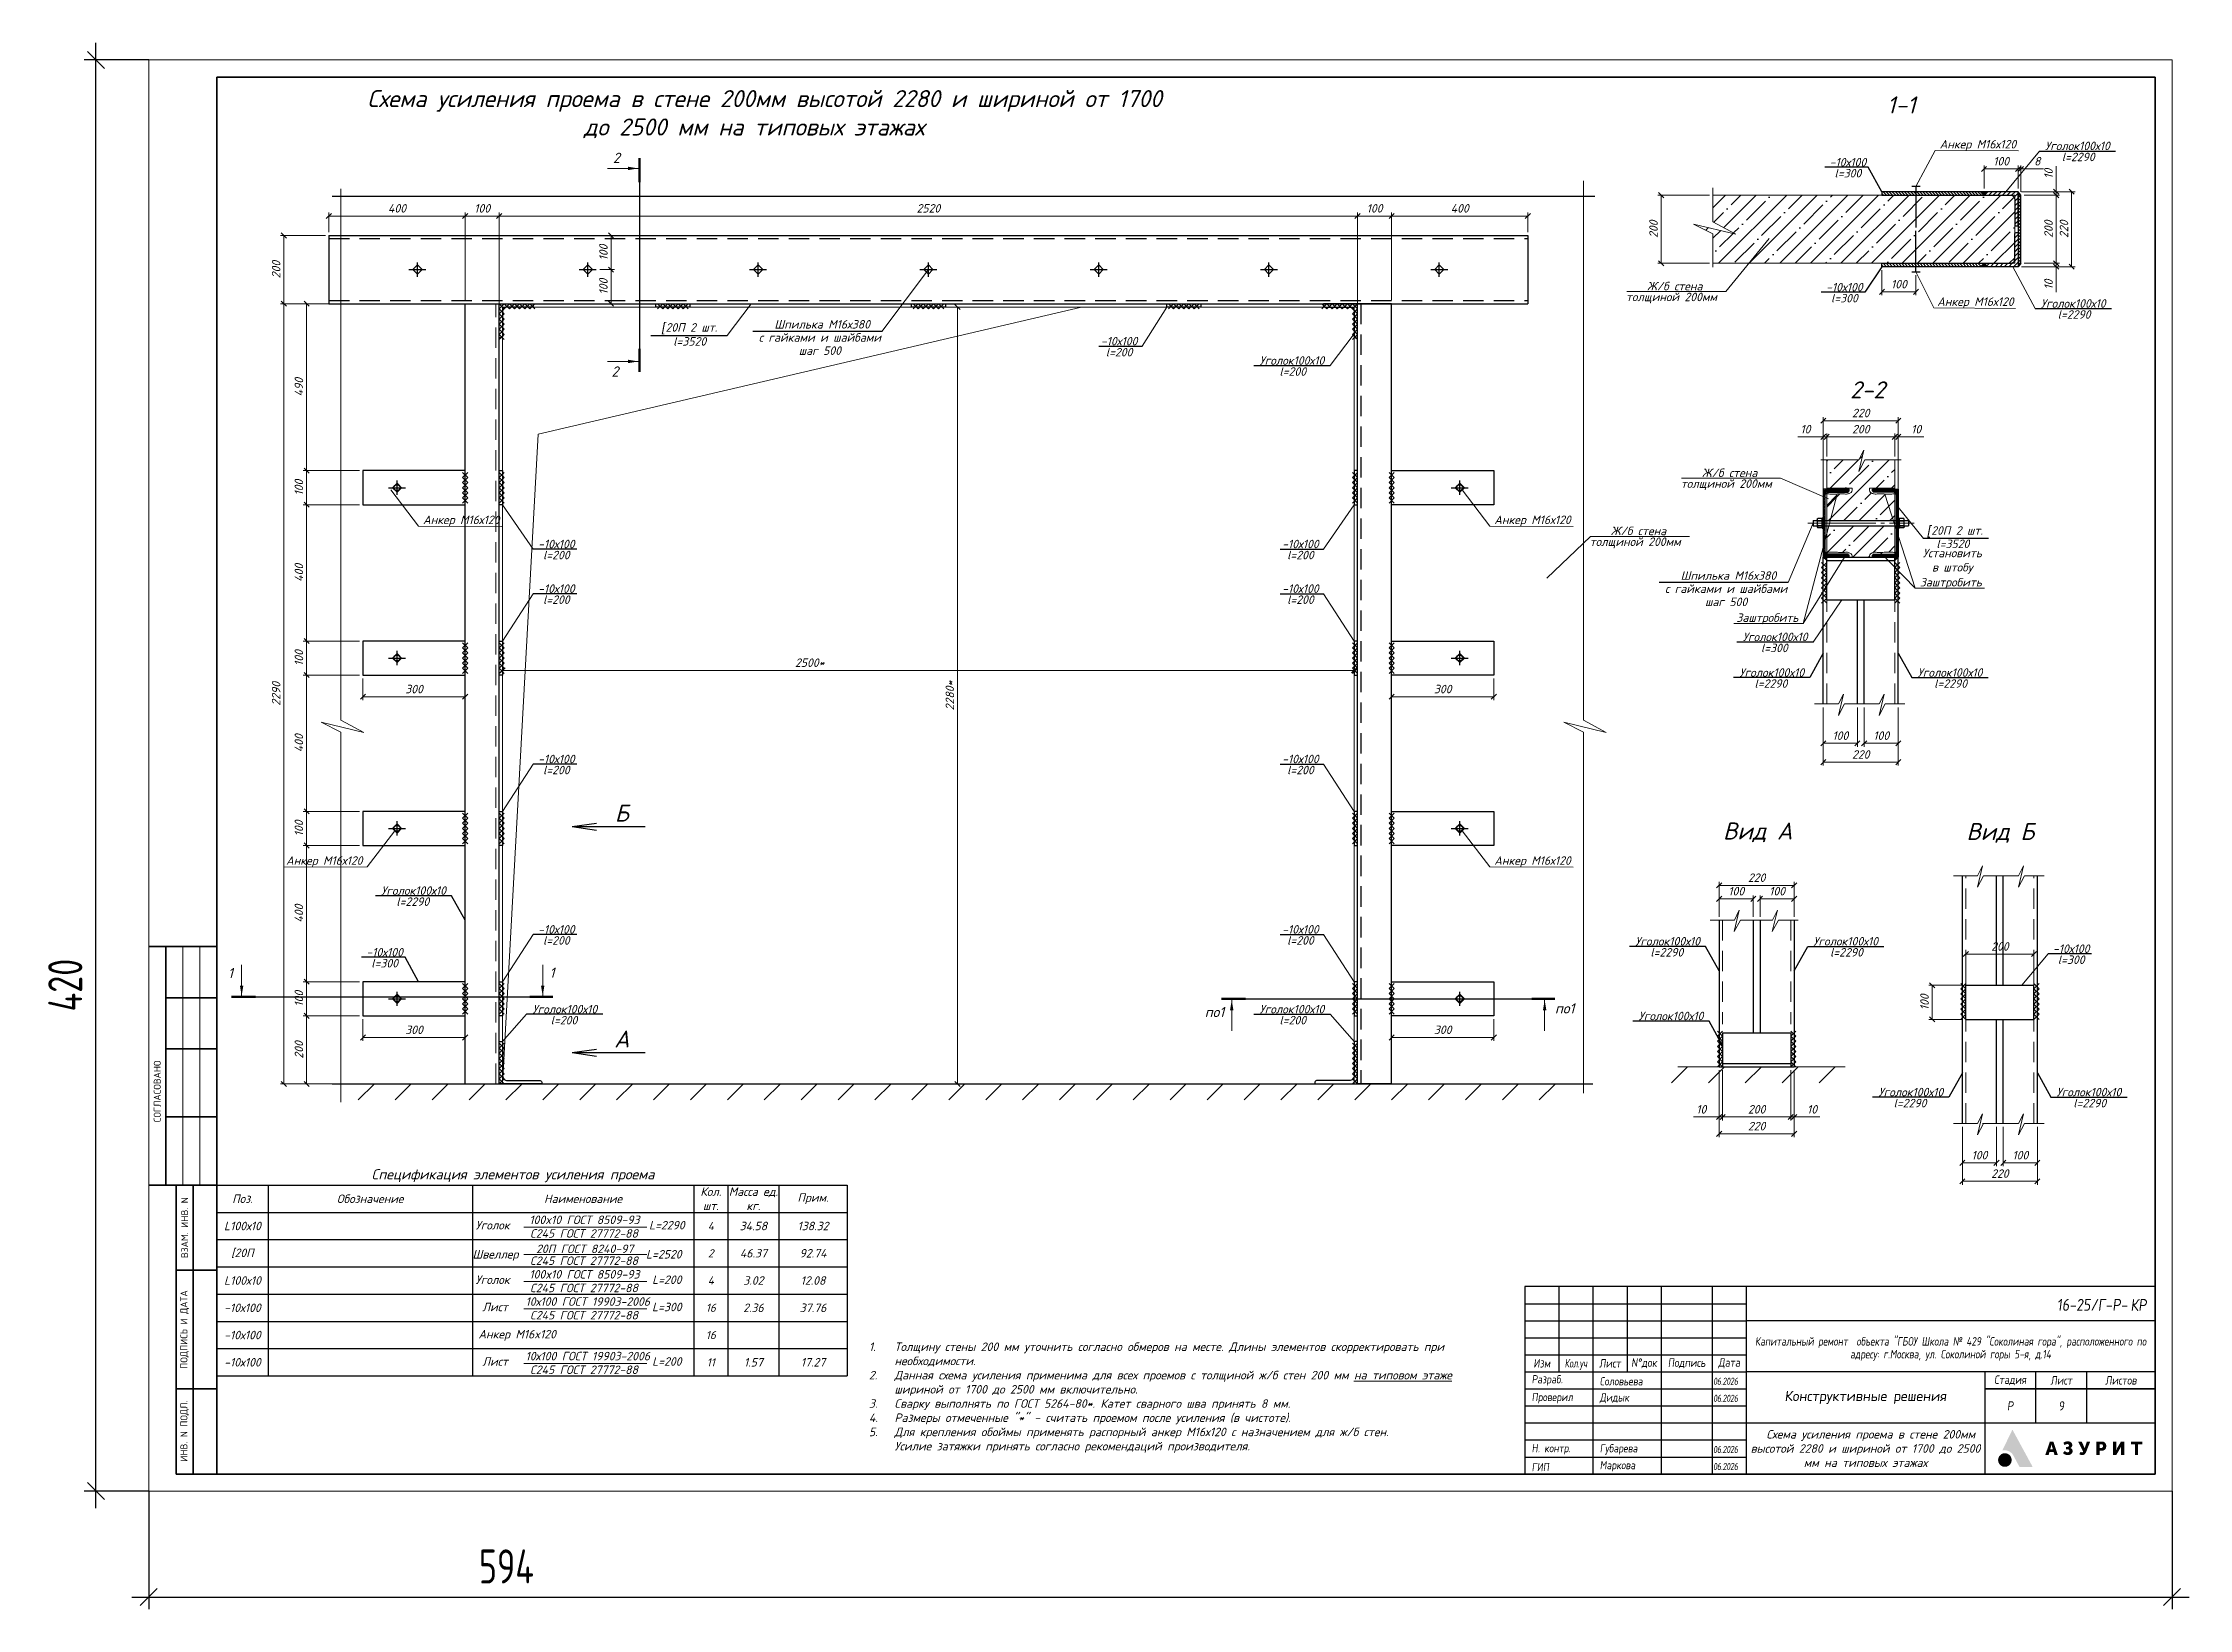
# Model space of a CAD drawing. Header units: millimetres. Extents: x 19346 to 188849, y 18183 to 1386204.
# Drawn here: x 159068 to 165369, y 25514 to 30110 of the extents above; entities that cross this region are included whole.
import ezdxf
from ezdxf.enums import TextEntityAlignment as Align

# ---------------------------------------------------------------- set-up
doc = ezdxf.new("R2010")
doc.units = ezdxf.units.MM
doc.linetypes.add('GOST2.303 5', pattern=[24, 20, -1.5, 1, -1.5])
doc.linetypes.add('Пунктир 2мм', pattern=[3, 2, -1])
doc.layers.get('DEFPOINTS').update_dxf_attribs({"color": 1})
for name, color, linetype, lineweight in [('013', 7, 'Continuous', 13), ('030', 7, 'Continuous', 30), ('_TEXT', 7, 'Continuous', 30), ('Размер', 140, 'Continuous', 13), ('Разрезы', 54, 'Continuous', 20), ('ТЕКСТ', 214, 'Continuous', 20)]:
    doc.layers.add(name, color=color, linetype=linetype, lineweight=lineweight)
doc.layers.add('_STAMP', color=7, linetype='Continuous')
doc.layers.add('ФВ-5', color=7, linetype='Continuous')
doc.styles.add('10', font='isocpeui.ttf', dxfattribs={"height": 25})
doc.styles.add('100', font='isocpeui.ttf', dxfattribs={"height": 250})
doc.styles.add('GOST', font='isocpeur.TTF')
doc.styles.add('ISOCPEUR', font='isocpeur.TTF', dxfattribs={"width": 0.85, "oblique": 7})
doc.styles.add('БДА100', font='romand.shx', dxfattribs={"width": 0.7})
doc.dimstyles.new('10', dxfattribs={"dimtxt": 37.5, "dimasz": 15, "dimexe": 10, "dimexo": 10, "dimgap": 10, "dimtad": 1, "dimtxsty": '10', "dimblk": 'OBLIQUE', "dimcen": 2.5, "dimadec": 0, "dimazin": 0, "dimtfac": 1, "dimtmove": 0, "dimatfit": 3, "dimfxl": 1, "dimlwd": 15, "dimlwe": 15, "dimarcsym": 0})
doc.dimstyles.new('БДА1', dxfattribs={"dimtxt": 2, "dimasz": 1, "dimexe": 0.7, "dimexo": 0, "dimgap": 0.8, "dimtad": 1, "dimdec": 0, "dimrnd": 1, "dimzin": 0, "dimdsep": 46, "dimtxsty": 'БДА100', "dimblk": 'OBLIQUE', "dimcen": 2, "dimdle": 1, "dimadec": 0, "dimazin": 0, "dimtfac": 1, "dimtdec": 0, "dimtmove": 1, "dimatfit": 3, "dimldrblk": 'NONE', "dimfxl": 0.7, "dimtolj": 1, "dimtzin": 0, "dimlwd": -1, "dimlwe": -1, "dimarcsym": 0})
pattern_1 = [(45, (21058.277, 169.936), (-6.7351921, 6.7351921), [])]

msp = doc.modelspace()

# ---------------------------------------------------------------- texts
at = {"style": '100'}
for s, p in [('Уголок', (160388.459, 26640.537)), ('100x10 ГОСТ 8509-93', (160658.032, 26656.417)), ('L=2290', (160899.947, 26640.537)), ('С245 ГОСТ 27772-88', (160656.845, 26616.369)), ('Швеллер', (160396.813, 26555.193)), ('С245 ГОСТ 27772-88', (160656.845, 26536.369)), ('20П ГОСТ 8240-97', (160658.811, 26571.073)), ('L=2520', (160891.004, 26555.193)), ('Уголок', (160388.459, 26480.537)), ('С245 ГОСТ 27772-88', (160656.845, 26456.369)), ('100x10 ГОСТ 8509-93', (160658.032, 26496.417)), ('L=200', (160899.947, 26480.537)), ('Лист', (160395.778, 26400.537)), ('10х100 ГОСТ 19903-2006', (160667.754, 26416.417)), ('L=300', (160899.947, 26400.537)), ('С245 ГОСТ 27772-88', (160656.845, 26376.369)), ('Анкер М16x120 ', (160468.534, 26320.681)), ('Лист', (160395.778, 26240.537)), ('10х100 ГОСТ 19903-2006', (160667.754, 26256.417)), ('С245 ГОСТ 27772-88', (160656.845, 26216.369)), ('L=200', (160899.947, 26240.537))]:
    msp.add_text(s, height=25, dxfattribs=at).set_placement(p, align=Align.MIDDLE_CENTER)
at = {"color": 0, "lineweight": 9}
for s, insert, char_height, width, attachment_point, style in [('\\pxi1.23419;Схема усиления проема в стене 200мм высотой 2280 и шириной от 1700 до 2500 мм на типовых этажах', (161155.912, 29901.229), 50, 2395.44136, 5, '10'), ('\\pxi1.23419;1-1', (164493.104, 29928.351), 50, 2395.44136, 5, '10'), ('\\pxi1.23419;толщиной 200мм', (163833.996, 29361.404), 25, 2395.44136, 5, '10'), ('\\pxi1.23419;Ж/б стена ', (163843.683, 29396.471), 25, 2395.44136, 5, '10'), ('\\pxi1.23419;2-2', (164394.223, 29092.118), 50, 295.72287, 5, '10'), ('\\pxi1.23419;Ж/б стена ', (164004.702, 28848.642), 25, 2395.44136, 5, '10'), ('\\pxi1.23419;толщиной 200мм', (163995.014, 28813.575), 25, 2395.44136, 5, '10'), ('\\pxi1.23419;Ж/б стена ', (163737.148, 28678.111), 25, 2395.44136, 5, '10'), ('\\pxi1.23419;толщиной 200мм', (163727.46, 28643.044), 25, 2395.44136, 5, '10'), ('\\pxi1.23419; Б', (160720.933, 27850.061), 50, 295.72287, 5, '10'), ('\\pxi1.23419;Вид А', (164071.641, 27793.472), 50, 295.72287, 5, '10'), ('\\pxi1.23419;Вид Б', (164784.093, 27791.937), 50, 295.72287, 5, '10'), ('\\pxi1.23419; А', (160720.933, 27186.909), 50, 295.72287, 5, '10'), ('\\pxi-3,l5.23419,t5.23419;1.^IТолщину стены 200 мм уточнить согласно обмеров на месте. Длины элементов скорректировать при необходимости.\\P2.^IДанная схема усиления применима для всех проемов с толщиной ж/б стен 200 мм {\\Lна типовом этаже} шириной от 1700 до 2500 мм включительно. \\P3.^IСварку выполнять по ГОСТ 5264-80*. Катет сварного шва принять 8 мм.\\P4.^IРазмеры отмеченные "*" - считать проемом после усиления (в чистоте).\\P5.^IДля крепления обоймы применять распорный анкер М16х120 с назначением для ж/б стен.\\P^IУсилие затяжки принять согласно рекомендаций производителя.', (161437.428, 26134.633), 25, 1840.54729, 4, '10'), ('9', (164994.057, 26110.225), 27, 150, 5, 'ISOCPEUR'), ('\\pxi1.23419;Схема усиления проема в стене 200мм высотой 2280 и шириной от 1700 до 2500 мм на типовых этажах', (164419.057, 25985.225), 25, 700, 5, '10')]:
    msp.add_mtext(s, dxfattribs=dict(at, insert=insert, char_height=char_height, width=width, attachment_point=attachment_point, style=style))
at = {"ltscale": 100, "char_height": 25, "attachment_point": 5, "style": '10'}
for s, insert in [('Анкер М16х120', (164748.995, 29809.601)), ('Уголок100х10', (165041.27, 29808.082)), ('-10х100', (164367.466, 29760.23)), ('l=300', (164367.466, 29727.856)), ('l=2290', (165043.677, 29775.708)), ('-10х100', (164357.077, 29393.604)), ('l=300', (164357.077, 29361.229)), ('Анкер М16х120', (164741.706, 29347.524)), ('Уголок100х10', (165029.06, 29345.647)), ('l=2290', (165031.467, 29313.272)), ('{\\fArial|b0|i1|c204|p34;\\H1.08333x;[}20П 2 шт.', (160966.785, 29272.384)), ('l=3520', (160967.112, 29234.395)), ('с гайками и шайбами', (161349.289, 29245.917)), ('Шпилька М16х380', (161356.078, 29284.473)), ('-10х100', (162227.852, 29235.038)), ('шаг 500', (161349.289, 29207.217)), ('l=200', (162227.852, 29202.664)), ('Уголок100х10', (162735.193, 29178.237)), ('l=200', (162737.6, 29145.863)), ('Анкер М16х120', (160296.417, 28707.29)), ('Анкер М16х120', (163441.417, 28707.29)), ('{\\fArial|b0|i1|c204|p34;\\H1.08333x;[}20П 2 шт.', (164682.37, 28676.327)), ('-10х100', (160575.573, 28639.684)), ('l=200', (160575.573, 28607.309)), ('-10х100', (162760.103, 28639.684)), ('l=200', (162760.103, 28607.309)), ('Установить \\Pв штобу', (164673.912, 28588.934)), ('l=3520 ', (164675.581, 28640.307)), ('Шпилька М16х380', (164016.678, 28547.065)), ('-10х100', (160575.573, 28508.75)), ('l=200', (160575.573, 28476.375)), ('-10х100', (162760.103, 28508.75)), ('l=200', (162760.103, 28476.375)), ('с гайками и шайбами', (164009.889, 28508.509)), ('шаг 500', (164009.889, 28469.809)), ('Заштробить', (164669.512, 28524.216)), ('Заштробить', (164130.964, 28420.195)), ('Уголок100х10', (164153.885, 28367.101)), ('l=300', (164151.478, 28334.726)), ('Уголок100х10', (164143.885, 28262.495)), ('l=2290', (164141.478, 28230.12)), ('Уголок100х10', (164667.231, 28262.495)), ('l=2290', (164668.998, 28230.12)), ('-10х100', (160575.573, 28008.75)), ('l=200', (160575.573, 27976.375)), ('-10х100', (162760.103, 28008.75)), ('l=200', (162760.103, 27976.375)), ('Анкер М16х120', (159894.26, 27707.29)), ('Анкер М16х120', (163441.417, 27707.29)), ('Уголок100х10', (160156.485, 27622.544)), ('l=2290', (160154.078, 27590.169)), ('-10х100', (160575.573, 27508.75)), ('l=200', (160575.573, 27476.375)), ('-10х100', (162760.103, 27508.75)), ('l=200', (162760.103, 27476.375)), ('Уголок100х10', (163838.16, 27473.836)), ('Уголок100х10', (164360.865, 27473.836)), ('-10х100', (160071.49, 27441.746)), ('l=300', (160071.49, 27409.371)), ('l=2290', (163835.752, 27441.462)), ('l=2290', (164363.273, 27441.462)), ('-10х100', (165023.033, 27452.053)), ('l=300', (165023.033, 27419.678)), ('Уголок100х10', (160600.483, 27274.645)), ('Уголок100х10', (162735.193, 27274.645)), ('l=200', (160598.076, 27242.271)), ('l=200', (162737.6, 27242.271)), ('Уголок100х10', (163848.16, 27254.571)), ('Уголок100х10', (164552.227, 27031.244)), ('Уголок100х10', (165074.933, 27031.244)), ('l=2290', (164549.82, 26998.87)), ('l=2290', (165077.34, 26998.87))]:
    msp.add_mtext(s, dxfattribs=dict(at, insert=insert))
at = {"layer": 'ТЕКСТ', "style": '100'}
msp.add_text('Спецификация элементов усиления проема', height=30, dxfattribs=at).set_placement((160032.97, 26774.971))

# ---------------------------------------------------------------- blocks, each defined once
blk = doc.blocks.new('_OBLIQUE')
at = {"color": 0, "linetype": 'ByBlock'}
blk.add_line((-0.5, -0.5), (0.5, 0.5), dxfattribs=at)
blk = doc.blocks.new('*D17')
at = {"layer": 'DEFPOINTS', "color": 0, "transparency": 16777216}
for p, q in [((0, 0), (0, -34.62)), ((594, 0), (594, -34.62)), ((-5, -31.12), (599, -31.12))]:
    blk.add_line(p, q, dxfattribs=at)
for p in [(0, 0), (594, 0), (594, -31.12)]:
    blk.add_point(p, dxfattribs=at)
at = {"layer": 'DEFPOINTS', "color": 0, "transparency": 16777216, "xscale": 5, "yscale": 5, "zscale": 5, "rotation": 180}
blk.add_blockref('_OBLIQUE', (0, -31.12), dxfattribs=at)
at = {"layer": 'DEFPOINTS', "color": 0, "transparency": 16777216, "xscale": 5, "yscale": 5, "zscale": 5}
blk.add_blockref('_OBLIQUE', (594, -31.12), dxfattribs=at)
at = {"layer": 'DEFPOINTS', "color": 0, "lineweight": 0, "transparency": 16777216, "insert": (105, -22.12), "char_height": 10, "attachment_point": 5, "style": 'БДА100'}
blk.add_mtext('\\A1;594', dxfattribs=at)
blk = doc.blocks.new('_None')
blk = doc.blocks.new('*D18')
at = {"layer": 'DEFPOINTS', "color": 0, "transparency": 16777216}
for p, q in [((-15.52, -5), (-15.52, 425)), ((0, 420), (-19.02, 420)), ((0, 0), (-19.02, 0))]:
    blk.add_line(p, q, dxfattribs=at)
for p in [(-15.52, 420), (0, 420), (0, 0)]:
    blk.add_point(p, dxfattribs=at)
at = {"layer": 'DEFPOINTS', "color": 0, "transparency": 16777216, "xscale": 5, "yscale": 5, "zscale": 5}
for p, rotation in [((-15.52, 420), 90), ((-15.52, 0), 270)]:
    blk.add_blockref('_OBLIQUE', p, dxfattribs=dict(at, rotation=rotation))
at = {"layer": 'DEFPOINTS', "color": 0, "lineweight": 0, "transparency": 16777216, "insert": (-24.52, 148.5), "char_height": 10, "attachment_point": 5, "rotation": 90, "style": 'БДА100'}
blk.add_mtext('\\A1;420', dxfattribs=at)
blk = doc.blocks.new('Логотип Азурит')
at = {"layer": '_STAMP', "linetype": 'Continuous', "true_color": 0x2a3756}
h = blk.add_hatch(color=159, dxfattribs=at)
h.dxf.hatch_style = 1
h.paths.add_polyline_path([(-39.4, 8.5), (-40.02, 9.65), (-40.61, 10.74), (-41.14, 11.7), (-41.62, 12.59), (-41.79, 12.89), (-41.86, 13.01), (-41.91, 12.94), (-41.99, 12.78), (-42.39, 11.96), (-42.77, 11.18), (-43.09, 10.5), (-43.47, 9.72), (-44.18, 8.26), (-44.5, 7.6), (-44.73, 7.14), (-44.85, 6.9), (-44.7, 6.93), (-44.51, 6.95), (-44.27, 6.97), (-44.09, 6.97), (-43.91, 6.96), (-43.74, 6.94), (-43.56, 6.91), (-43.39, 6.87), (-43.22, 6.81), (-43.05, 6.75), (-42.89, 6.68), (-42.73, 6.59), (-42.58, 6.5), (-42.43, 6.4), (-42.29, 6.29), (-42.15, 6.17), (-42.03, 6.04), (-41.91, 5.91), (-41.79, 5.77), (-41.72, 5.65), (-41.63, 5.5), (-41.3, 4.9), (-41.02, 4.39), (-40.57, 3.56), (-40.05, 2.59), (-39.78, 2.11), (-37.86, 2.11), (-36.5, 2.11), (-35.94, 2.12), (-36.48, 3.13), (-36.82, 3.75), (-37.16, 4.37), (-37.67, 5.33), (-38.2, 6.3), (-38.54, 6.93), (-38.87, 7.53)])
h = blk.add_hatch(color=159, dxfattribs=at)
h.dxf.hatch_style = 1
h.paths.add_polyline_path([(-29.3, 7.88), (-29.63, 8.84), (-29.86, 9.53), (-30.37, 9.54), (-30.87, 9.54), (-30.93, 9.38), (-31.26, 8.4), (-31.64, 7.27), (-31.97, 6.31), (-32.19, 5.64), (-32.05, 5.63), (-31.71, 5.62), (-31.23, 5.62), (-31.11, 6.03), (-30.99, 6.44), (-30.37, 6.44), (-29.75, 6.44), (-29.63, 6.03), (-29.52, 5.62), (-29.03, 5.62), (-28.54, 5.62), (-28.6, 5.8), (-28.93, 6.79)])
h.paths.add_polyline_path([(-30.77, 7.21), (-30.74, 7.31), (-30.56, 7.93), (-30.43, 8.43), (-30.39, 8.59), (-30.37, 8.65), (-30.35, 8.64), (-30.31, 8.45), (-30.22, 8.08), (-30.11, 7.66), (-30.01, 7.33), (-29.97, 7.21), (-30.37, 7.21)], flags=16)
h = blk.add_hatch(color=159, dxfattribs=at)
h.dxf.hatch_style = 1
h.paths.add_polyline_path([(-24.39, 7.35), (-24.47, 7.43), (-24.56, 7.5), (-24.66, 7.56), (-24.81, 7.65), (-24.74, 7.69), (-24.65, 7.75), (-24.55, 7.86), (-24.45, 7.97), (-24.38, 8.09), (-24.35, 8.18), (-24.32, 8.25), (-24.31, 8.34), (-24.3, 8.45), (-24.3, 8.65), (-24.31, 8.73), (-24.34, 8.82), (-24.41, 8.99), (-24.51, 9.14), (-24.63, 9.28), (-24.78, 9.39), (-24.95, 9.48), (-25.13, 9.55), (-25.34, 9.59), (-25.56, 9.6), (-25.74, 9.6), (-25.91, 9.58), (-26.08, 9.55), (-26.23, 9.51), (-26.39, 9.46), (-26.53, 9.39), (-26.67, 9.32), (-26.8, 9.23), (-26.9, 9.15), (-26.81, 8.98), (-26.64, 8.66), (-26.54, 8.5), (-26.51, 8.5), (-26.46, 8.54), (-26.35, 8.61), (-26.21, 8.67), (-26.07, 8.73), (-25.93, 8.77), (-25.82, 8.79), (-25.72, 8.79), (-25.62, 8.79), (-25.53, 8.76), (-25.46, 8.73), (-25.39, 8.68), (-25.34, 8.62), (-25.3, 8.55), (-25.26, 8.45), (-25.26, 8.36), (-25.27, 8.27), (-25.32, 8.18), (-25.36, 8.13), (-25.39, 8.08), (-25.44, 8.05), (-25.49, 8.02), (-25.63, 7.99), (-25.84, 7.98), (-26.1, 7.97), (-26.1, 7.6), (-26.1, 7.24), (-25.78, 7.23), (-25.54, 7.21), (-25.45, 7.2), (-25.38, 7.18), (-25.33, 7.15), (-25.28, 7.12), (-25.25, 7.08), (-25.21, 7.02), (-25.19, 6.96), (-25.17, 6.9), (-25.17, 6.76), (-25.18, 6.7), (-25.2, 6.64), (-25.23, 6.58), (-25.26, 6.53), (-25.31, 6.49), (-25.37, 6.45), (-25.44, 6.43), (-25.52, 6.41), (-25.69, 6.39), (-25.78, 6.39), (-25.87, 6.41), (-26, 6.45), (-26.16, 6.51), (-26.3, 6.6), (-26.43, 6.69), (-26.53, 6.76), (-26.77, 6.45), (-26.93, 6.26), (-26.97, 6.2), (-26.98, 6.15), (-26.97, 6.11), (-26.94, 6.07), (-26.82, 5.97), (-26.62, 5.84), (-26.41, 5.73), (-26.19, 5.65), (-25.97, 5.59), (-25.78, 5.57), (-25.53, 5.57), (-25.3, 5.58), (-25.12, 5.61), (-24.99, 5.65), (-24.87, 5.71), (-24.75, 5.78), (-24.64, 5.85), (-24.54, 5.94), (-24.45, 6.03), (-24.37, 6.13), (-24.31, 6.23), (-24.25, 6.37), (-24.21, 6.51), (-24.2, 6.66), (-24.2, 6.82), (-24.21, 6.94), (-24.24, 7.06), (-24.28, 7.16), (-24.33, 7.26)])
h = blk.add_hatch(color=159, dxfattribs=at)
h.dxf.hatch_style = 1
h.paths.add_polyline_path([(-19.61, 8.04), (-19.36, 8.68), (-19.14, 9.22), (-19.03, 9.53), (-19.17, 9.54), (-19.52, 9.54), (-20.02, 9.54), (-20.05, 9.44), (-20.31, 8.65), (-20.59, 7.81), (-20.63, 7.68), (-20.66, 7.62), (-20.67, 7.61), (-20.7, 7.67), (-20.82, 7.97), (-21.01, 8.4), (-21.34, 9.1), (-21.54, 9.54), (-22.06, 9.54), (-22.58, 9.54), (-22.4, 9.17), (-21.88, 8.17), (-21.32, 7.06), (-21.11, 6.63), (-21.09, 6.56), (-21.1, 6.52), (-21.15, 6.45), (-21.21, 6.41), (-21.28, 6.38), (-21.37, 6.37), (-21.45, 6.37), (-21.55, 6.39), (-21.64, 6.43), (-21.74, 6.49), (-21.82, 6.53), (-21.86, 6.49), (-21.92, 6.39), (-22.11, 6.05), (-22.23, 5.85), (-22.18, 5.81), (-22.08, 5.75), (-21.95, 5.69), (-21.81, 5.63), (-21.69, 5.59), (-21.51, 5.57), (-21.31, 5.57), (-21.12, 5.59), (-20.97, 5.62), (-20.88, 5.66), (-20.79, 5.71), (-20.71, 5.77), (-20.63, 5.84), (-20.56, 5.93), (-20.48, 6.02), (-20.35, 6.23), (-20.28, 6.35), (-20.21, 6.51), (-19.92, 7.25)])
h = blk.add_hatch(color=159, dxfattribs=at)
h.dxf.hatch_style = 1
h.paths.add_polyline_path([(-14.46, 7.53), (-14.41, 7.64), (-14.37, 7.74), (-14.33, 7.96), (-14.31, 8.19), (-14.32, 8.41), (-14.37, 8.63), (-14.45, 8.83), (-14.5, 8.93), (-14.55, 9.02), (-14.62, 9.1), (-14.69, 9.18), (-14.81, 9.29), (-14.92, 9.37), (-15.06, 9.43), (-15.21, 9.49), (-15.33, 9.52), (-15.49, 9.53), (-16.3, 9.54), (-17.21, 9.54), (-17.21, 7.58), (-17.21, 5.62), (-16.73, 5.62), (-16.25, 5.62), (-16.25, 6.23), (-16.25, 6.83), (-15.87, 6.83), (-15.58, 6.84), (-15.35, 6.86), (-15.17, 6.91), (-14.99, 6.98), (-14.83, 7.08), (-14.69, 7.2), (-14.56, 7.36)])
h.paths.add_polyline_path([(-15.6, 7.68), (-15.67, 7.66), (-15.95, 7.66), (-16.25, 7.66), (-16.25, 8.2), (-16.25, 8.74), (-15.93, 8.73), (-15.64, 8.72), (-15.57, 8.7), (-15.51, 8.67), (-15.42, 8.6), (-15.35, 8.51), (-15.32, 8.45), (-15.3, 8.39), (-15.29, 8.19), (-15.29, 8.07), (-15.3, 8), (-15.32, 7.94), (-15.35, 7.88), (-15.39, 7.82), (-15.43, 7.78), (-15.53, 7.71)], flags=16)
h = blk.add_hatch(color=159, dxfattribs=at)
h.dxf.hatch_style = 1
h.paths.add_polyline_path([(-10.09, 7.82), (-9.98, 8.03), (-9.94, 8.12), (-9.95, 7.93), (-9.96, 7.49), (-9.97, 6.69), (-9.97, 5.62), (-9.5, 5.62), (-9.04, 5.62), (-9.04, 7.58), (-9.04, 9.54), (-9.51, 9.54), (-9.99, 9.54), (-10.36, 8.91), (-10.84, 8.1), (-11.03, 7.78), (-11.26, 7.34), (-11.37, 7.13), (-11.42, 7.05), (-11.41, 7.31), (-11.39, 7.78), (-11.39, 8.55), (-11.39, 9.54), (-11.86, 9.54), (-12.34, 9.54), (-12.34, 7.58), (-12.34, 5.62), (-11.86, 5.62), (-11.37, 5.62), (-11.18, 5.95), (-10.61, 6.89), (-10.31, 7.42)])
h = blk.add_hatch(color=159, dxfattribs=at)
h.dxf.hatch_style = 1
h.paths.add_polyline_path([(-3.74, 9.14), (-3.74, 9.54), (-5.42, 9.54), (-7.09, 9.54), (-7.09, 9.14), (-7.09, 8.74), (-6.5, 8.74), (-5.9, 8.74), (-5.9, 7.18), (-5.9, 5.62), (-5.43, 5.62), (-4.95, 5.62), (-4.95, 7.18), (-4.95, 8.74), (-4.35, 8.74), (-3.74, 8.74)])
at = {"layer": '_STAMP', "linetype": 'Continuous', "true_color": 0x1447b7}
h = blk.add_hatch(color=162, dxfattribs=at)
h.dxf.hatch_style = 1
h.paths.add_polyline_path([(-42.09, 4.22), (-42.11, 4.4), (-42.15, 4.58), (-42.2, 4.76), (-42.27, 4.93), (-42.35, 5.1), (-42.45, 5.26), (-42.57, 5.41), (-42.7, 5.55), (-42.8, 5.64), (-42.91, 5.72), (-43.14, 5.86), (-43.38, 5.97), (-43.63, 6.05), (-43.89, 6.09), (-44.15, 6.1), (-44.42, 6.07), (-44.55, 6.04), (-44.68, 6.01), (-44.87, 5.94), (-45.05, 5.85), (-45.22, 5.74), (-45.37, 5.62), (-45.51, 5.49), (-45.63, 5.35), (-45.75, 5.19), (-45.84, 5.03), (-45.92, 4.85), (-45.98, 4.67), (-46.03, 4.49), (-46.06, 4.29), (-46.07, 4.1), (-46.05, 3.9), (-46.02, 3.7), (-45.97, 3.51), (-45.92, 3.37), (-45.87, 3.24), (-45.8, 3.11), (-45.72, 2.99), (-45.64, 2.88), (-45.54, 2.77), (-45.44, 2.67), (-45.33, 2.57), (-45.22, 2.49), (-45.1, 2.41), (-44.98, 2.34), (-44.85, 2.28), (-44.72, 2.22), (-44.58, 2.18), (-44.44, 2.15), (-44.3, 2.13), (-44.05, 2.12), (-43.8, 2.14), (-43.57, 2.19), (-43.34, 2.26), (-43.12, 2.37), (-42.92, 2.5), (-42.73, 2.65), (-42.56, 2.83), (-42.44, 2.99), (-42.34, 3.15), (-42.26, 3.32), (-42.19, 3.49), (-42.14, 3.67), (-42.11, 3.85), (-42.09, 4.03)])
blk = doc.blocks.new('_Azurit_Stamp')
at = {"layer": '_STAMP'}
for p, q in [((-175, 55), (-175, 30)), ((-165, 55), (-165, 0)), ((-155, 55), (-155, 30)), ((-145, 55), (-145, 0)), ((-130, 55), (-130, 0)), ((-120, 55), (-120, 0)), ((-185, 50), (-120, 50)), ((-185, 45), (-120, 45)), ((0, 45), (-120, 45)), ((-185, 40), (-120, 40)), ((-185, 35), (-120, 35)), ((-185, 30), (-120, 30)), ((0, 30), (-120, 30)), ((-50, 30), (-50, 0)), ((-35, 25), (-35, 30)), ((-20, 25), (-20, 30)), ((-185, 25), (-120, 25)), ((-185, 20), (-120, 20)), ((-50, 25), (-35, 25)), ((-35, 25), (-50, 25)), ((-35, 25), (-20, 25)), ((-35, 15), (-35, 25)), ((-20, 25), (-35, 25)), ((-20, 25), (0, 25)), ((-20, 15), (-20, 25)), ((0, 25), (-20, 25)), ((-185, 15), (-120, 15)), ((-120, 15), (0, 15)), ((-185, 10), (-120, 10)), ((-185, 5), (-120, 5))]:
    blk.add_line(p, q, dxfattribs=at)
blk.add_lwpolyline([(-185, 0), (0, 0), (0, 55), (-185, 55)], close=True, dxfattribs=at)
at = {"linetype": 'Continuous'}
blk.add_blockref('Логотип Азурит', (0, 0), dxfattribs=at)
at = {"color": 0, "lineweight": 9, "insert": (-42.5, 20), "char_height": 2.7, "width": 15, "attachment_point": 5, "style": 'ISOCPEUR'}
blk.add_mtext('Р', dxfattribs=at)
at = {"layer": '_TEXT', "color": 1, "style": 'ISOCPEUR', "oblique": 7, "width": 0.85}
blk.add_text('КР ', height=3.5, dxfattribs=at).set_placement((-7.2, 49.62), align=Align.MIDDLE_LEFT)
at = {"layer": '_TEXT', "color": 5, "line_spacing_factor": 0.9, "style": 'ISOCPEUR'}
for s, width, heights, insert, char_height, attachment_point in [('16-25/Г-Р-', 69.1586, [9.61], (-8.07, 49.66), 3.5, 6), ('{\\Q8;\\W0.8;\\C7;Капитальный ремонт  объекта "ГБОУ Школа № 429 "Соколиная гора", расположенного по адресу: г.Москва, ул. Соколиной горы 5-я, д.14}', 120, [14.01], (-60, 36.73), 2.5, 5), ('{\\W1;Конструктивные решения}', 69.1586, [14.57], (-85, 22.5), 3, 5)]:
    blk.add_mtext_dynamic_manual_height_columns(s, width=width, gutter_width=0, heights=heights, dxfattribs=dict(at, insert=insert, char_height=char_height, attachment_point=attachment_point))
at = {"layer": '_TEXT', "style": 'ISOCPEUR'}
for s, width, insert, char_height, attachment_point in [('Изм', 10, (-180, 32.5), 2.5, 5), ('{\\W0.7;Кол.уч}', 10, (-170, 32.17), 2.5, 5), ('Лист', 10, (-160, 32.5), 2.5, 5), ('N%%Dдок', 10, (-150, 32.5), 2.5, 5), ('Подпись', 10, (-137.5, 32.5), 2.5, 5), ('Дата', 10, (-125, 32.5), 2.5, 5), ('Разраб.', 20, (-183, 27.5), 2.4, 4), ('Стадия', 15, (-42.5, 27.5), 2.5, 5), ('Лист', 15, (-27.5, 27.5), 2.5, 5), ('Листов', 15, (-10, 27.5), 2.5, 5), ('Проверил', 20, (-183, 22.27), 2.4, 4), ('Н. контр.', 20, (-183, 7.27), 2.4, 4), ('ГИП', 20, (-183, 2.04), 2.4, 4)]:
    blk.add_mtext_dynamic_manual_height_columns(s, width=width, gutter_width=12.5, heights=[0], dxfattribs=dict(at, insert=insert, char_height=char_height, attachment_point=attachment_point))
at = {"layer": '_TEXT', "color": 1, "attachment_point": 4, "style": 'ISOCPEUR'}
for s, width, insert, char_height in [('Соловьева', 19.0361, (-163, 27.23), 2.4), ('{\\W0.82;\\T0.92;06.2026}', 7.4894, (-129.7, 27.23), 2.1), ('{\\W0.82;\\T0.92;06.2026}', 7.4894, (-129.7, 22.23), 2.1), ('{\\W0.82;\\T0.92;06.2026}', 7.4894, (-129.7, 7.23), 2.1), ('{\\W0.82;\\T0.92;06.2026}', 7.4894, (-129.7, 2.23), 2.1)]:
    blk.add_mtext_dynamic_manual_height_columns(s, width=width, gutter_width=12.5, heights=[0], dxfattribs=dict(at, insert=insert, char_height=char_height))
at = {"layer": '_TEXT', "color": 5, "char_height": 2.4, "attachment_point": 4, "style": 'ISOCPEUR'}
for s, insert in [('Дидык', (-163, 22.23)), ('Губарева', (-163, 7.23)), ('Маркова', (-163, 2.29))]:
    blk.add_mtext_dynamic_manual_height_columns(s, width=19.0361, gutter_width=12.5, heights=[0], dxfattribs=dict(at, insert=insert))
blk = doc.blocks.new('*D528')
at = {"color": 0, "lineweight": 15, "ltscale": 100, "transparency": 16777216}
for p, q in [((159997.8, 29345), (159765.4, 29345)), ((159775.4, 27055), (159775.4, 29345)), ((159932.9, 27055), (159765.4, 27055))]:
    blk.add_line(p, q, dxfattribs=at)
at = {"layer": 'DEFPOINTS', "color": 0, "ltscale": 100, "transparency": 16777216}
for p in [(159775.4, 29345), (160007.8, 29345), (159942.9, 27055)]:
    blk.add_point(p, dxfattribs=at)
at = {"color": 0, "lineweight": 15, "ltscale": 100, "transparency": 16777216, "xscale": 15, "yscale": 15, "zscale": 15}
for p, rotation in [((159775.4, 29345), 90), ((159775.4, 27055), 270)]:
    blk.add_blockref('_OBLIQUE', p, dxfattribs=dict(at, rotation=rotation))
at = {"color": 0, "ltscale": 100, "transparency": 16777216, "insert": (159752.9, 28200), "char_height": 25, "attachment_point": 5, "rotation": 90, "style": '10'}
blk.add_mtext('2290', dxfattribs=at)
blk = doc.blocks.new('*D529')
at = {"color": 0, "lineweight": 15, "ltscale": 100, "transparency": 16777216}
for p, q in [((160407.8, 29165), (160407.8, 29612.3)), ((160407.8, 29602.3), (162927.8, 29602.3)), ((162927.8, 29355), (162927.8, 29612.3))]:
    blk.add_line(p, q, dxfattribs=at)
at = {"layer": 'DEFPOINTS', "color": 0, "ltscale": 100, "transparency": 16777216}
for p in [(162927.8, 29602.3), (162927.8, 29345), (160407.8, 29155)]:
    blk.add_point(p, dxfattribs=at)
at = {"color": 0, "lineweight": 15, "ltscale": 100, "transparency": 16777216, "xscale": 15, "yscale": 15, "zscale": 15, "rotation": 180}
blk.add_blockref('_OBLIQUE', (160407.8, 29602.3), dxfattribs=at)
at = {"color": 0, "lineweight": 15, "ltscale": 100, "transparency": 16777216, "xscale": 15, "yscale": 15, "zscale": 15}
blk.add_blockref('_OBLIQUE', (162927.8, 29602.3), dxfattribs=at)
at = {"color": 0, "ltscale": 100, "transparency": 16777216, "insert": (161667.8, 29624.8), "char_height": 25, "attachment_point": 5, "style": '10'}
blk.add_mtext('2520', dxfattribs=at)
blk = doc.blocks.new('*D551')
at = {"color": 0, "lineweight": 15, "ltscale": 100, "transparency": 16777216}
for p, q in [((160307.8, 29355), (160307.8, 29612.3)), ((160407.8, 29602.3), (160307.8, 29602.3)), ((160407.8, 29355), (160407.8, 29612.3))]:
    blk.add_line(p, q, dxfattribs=at)
at = {"layer": 'DEFPOINTS', "color": 0, "ltscale": 100, "transparency": 16777216}
for p in [(160307.8, 29602.3), (160307.8, 29345), (160407.8, 29345)]:
    blk.add_point(p, dxfattribs=at)
at = {"color": 0, "lineweight": 15, "ltscale": 100, "transparency": 16777216, "xscale": 15, "yscale": 15, "zscale": 15, "rotation": 180}
blk.add_blockref('_OBLIQUE', (160307.8, 29602.3), dxfattribs=at)
at = {"color": 0, "lineweight": 15, "ltscale": 100, "transparency": 16777216, "xscale": 15, "yscale": 15, "zscale": 15}
blk.add_blockref('_OBLIQUE', (160407.8, 29602.3), dxfattribs=at)
at = {"color": 0, "ltscale": 100, "transparency": 16777216, "insert": (160357.8, 29624.8), "char_height": 25, "attachment_point": 5, "style": '10'}
blk.add_mtext('100', dxfattribs=at)
blk = doc.blocks.new('*D552')
at = {"color": 0, "lineweight": 15, "ltscale": 100, "transparency": 16777216}
for p, q in [((162927.8, 29165), (162927.8, 29612.3)), ((162927.8, 29602.3), (163027.8, 29602.3)), ((163027.8, 29355), (163027.8, 29612.3))]:
    blk.add_line(p, q, dxfattribs=at)
at = {"layer": 'DEFPOINTS', "color": 0, "ltscale": 100, "transparency": 16777216}
for p in [(163027.8, 29602.3), (163027.8, 29345), (162927.8, 29155)]:
    blk.add_point(p, dxfattribs=at)
at = {"color": 0, "lineweight": 15, "ltscale": 100, "transparency": 16777216, "xscale": 15, "yscale": 15, "zscale": 15, "rotation": 180}
blk.add_blockref('_OBLIQUE', (162927.8, 29602.3), dxfattribs=at)
at = {"color": 0, "lineweight": 15, "ltscale": 100, "transparency": 16777216, "xscale": 15, "yscale": 15, "zscale": 15}
blk.add_blockref('_OBLIQUE', (163027.8, 29602.3), dxfattribs=at)
at = {"color": 0, "ltscale": 100, "transparency": 16777216, "insert": (162977.8, 29624.8), "char_height": 25, "attachment_point": 5, "style": '10'}
blk.add_mtext('100', dxfattribs=at)
blk = doc.blocks.new('*D553')
at = {"color": 0, "lineweight": 15, "ltscale": 100, "transparency": 16777216}
for p, q in [((159997.8, 27255), (159832.3, 27255)), ((159842.3, 27055), (159842.3, 27255)), ((159932.9, 27055), (159832.3, 27055))]:
    blk.add_line(p, q, dxfattribs=at)
at = {"layer": 'DEFPOINTS', "color": 0, "ltscale": 100, "transparency": 16777216}
for p in [(159842.3, 27255), (160007.8, 27255), (159942.9, 27055)]:
    blk.add_point(p, dxfattribs=at)
at = {"color": 0, "lineweight": 15, "ltscale": 100, "transparency": 16777216, "xscale": 15, "yscale": 15, "zscale": 15}
for p, rotation in [((159842.3, 27255), 90), ((159842.3, 27055), 270)]:
    blk.add_blockref('_OBLIQUE', p, dxfattribs=dict(at, rotation=rotation))
at = {"color": 0, "ltscale": 100, "transparency": 16777216, "insert": (159819.8, 27155), "char_height": 25, "attachment_point": 5, "rotation": 90, "style": '10'}
blk.add_mtext('200', dxfattribs=at)
blk = doc.blocks.new('*D554')
at = {"color": 0, "lineweight": 15, "ltscale": 100, "transparency": 16777216}
for p, q in [((159997.8, 27355), (159832.3, 27355)), ((159842.3, 27255), (159842.3, 27355)), ((159997.8, 27255), (159832.3, 27255))]:
    blk.add_line(p, q, dxfattribs=at)
at = {"layer": 'DEFPOINTS', "color": 0, "ltscale": 100, "transparency": 16777216}
for p in [(159842.3, 27355), (160007.8, 27355), (160007.8, 27255)]:
    blk.add_point(p, dxfattribs=at)
at = {"color": 0, "lineweight": 15, "ltscale": 100, "transparency": 16777216, "xscale": 15, "yscale": 15, "zscale": 15}
for p, rotation in [((159842.3, 27355), 90), ((159842.3, 27255), 270)]:
    blk.add_blockref('_OBLIQUE', p, dxfattribs=dict(at, rotation=rotation))
at = {"color": 0, "ltscale": 100, "transparency": 16777216, "insert": (159819.8, 27305), "char_height": 25, "attachment_point": 5, "rotation": 90, "style": '10'}
blk.add_mtext('100', dxfattribs=at)
blk = doc.blocks.new('*D555')
at = {"color": 0, "lineweight": 15, "ltscale": 100, "transparency": 16777216}
for p, q in [((159997.8, 27755), (159832.3, 27755)), ((159842.3, 27355), (159842.3, 27755)), ((159997.8, 27355), (159832.3, 27355))]:
    blk.add_line(p, q, dxfattribs=at)
at = {"layer": 'DEFPOINTS', "color": 0, "ltscale": 100, "transparency": 16777216}
for p in [(159842.3, 27755), (160007.8, 27755), (160007.8, 27355)]:
    blk.add_point(p, dxfattribs=at)
at = {"color": 0, "lineweight": 15, "ltscale": 100, "transparency": 16777216, "xscale": 15, "yscale": 15, "zscale": 15}
for p, rotation in [((159842.3, 27755), 90), ((159842.3, 27355), 270)]:
    blk.add_blockref('_OBLIQUE', p, dxfattribs=dict(at, rotation=rotation))
at = {"color": 0, "ltscale": 100, "transparency": 16777216, "insert": (159819.8, 27555), "char_height": 25, "attachment_point": 5, "rotation": 90, "style": '10'}
blk.add_mtext('400', dxfattribs=at)
blk = doc.blocks.new('*D556')
at = {"color": 0, "lineweight": 15, "ltscale": 100, "transparency": 16777216}
for p, q in [((159997.8, 27855), (159832.3, 27855)), ((159842.3, 27755), (159842.3, 27855)), ((159997.8, 27755), (159832.3, 27755))]:
    blk.add_line(p, q, dxfattribs=at)
at = {"layer": 'DEFPOINTS', "color": 0, "ltscale": 100, "transparency": 16777216}
for p in [(159842.3, 27855), (160007.8, 27855), (160007.8, 27755)]:
    blk.add_point(p, dxfattribs=at)
at = {"color": 0, "lineweight": 15, "ltscale": 100, "transparency": 16777216, "xscale": 15, "yscale": 15, "zscale": 15}
for p, rotation in [((159842.3, 27855), 90), ((159842.3, 27755), 270)]:
    blk.add_blockref('_OBLIQUE', p, dxfattribs=dict(at, rotation=rotation))
at = {"color": 0, "ltscale": 100, "transparency": 16777216, "insert": (159819.8, 27805), "char_height": 25, "attachment_point": 5, "rotation": 90, "style": '10'}
blk.add_mtext('100', dxfattribs=at)
blk = doc.blocks.new('*D557')
at = {"color": 0, "lineweight": 15, "ltscale": 100, "transparency": 16777216}
for p, q in [((159997.8, 28255), (159832.3, 28255)), ((159842.3, 27855), (159842.3, 28255)), ((159997.8, 27855), (159832.3, 27855))]:
    blk.add_line(p, q, dxfattribs=at)
at = {"layer": 'DEFPOINTS', "color": 0, "ltscale": 100, "transparency": 16777216}
for p in [(159842.3, 28255), (160007.8, 28255), (160007.8, 27855)]:
    blk.add_point(p, dxfattribs=at)
at = {"color": 0, "lineweight": 15, "ltscale": 100, "transparency": 16777216, "xscale": 15, "yscale": 15, "zscale": 15}
for p, rotation in [((159842.3, 28255), 90), ((159842.3, 27855), 270)]:
    blk.add_blockref('_OBLIQUE', p, dxfattribs=dict(at, rotation=rotation))
at = {"color": 0, "ltscale": 100, "transparency": 16777216, "insert": (159819.8, 28055), "char_height": 25, "attachment_point": 5, "rotation": 90, "style": '10'}
blk.add_mtext('400', dxfattribs=at)
blk = doc.blocks.new('*D558')
at = {"color": 0, "lineweight": 15, "ltscale": 100, "transparency": 16777216}
for p, q in [((159997.8, 28355), (159832.3, 28355)), ((159842.3, 28255), (159842.3, 28355)), ((159997.8, 28255), (159832.3, 28255))]:
    blk.add_line(p, q, dxfattribs=at)
at = {"layer": 'DEFPOINTS', "color": 0, "ltscale": 100, "transparency": 16777216}
for p in [(159842.3, 28355), (160007.8, 28355), (160007.8, 28255)]:
    blk.add_point(p, dxfattribs=at)
at = {"color": 0, "lineweight": 15, "ltscale": 100, "transparency": 16777216, "xscale": 15, "yscale": 15, "zscale": 15}
for p, rotation in [((159842.3, 28355), 90), ((159842.3, 28255), 270)]:
    blk.add_blockref('_OBLIQUE', p, dxfattribs=dict(at, rotation=rotation))
at = {"color": 0, "ltscale": 100, "transparency": 16777216, "insert": (159819.8, 28305), "char_height": 25, "attachment_point": 5, "rotation": 90, "style": '10'}
blk.add_mtext('100', dxfattribs=at)
blk = doc.blocks.new('*D559')
at = {"color": 0, "lineweight": 15, "ltscale": 100, "transparency": 16777216}
for p, q in [((159997.8, 28755), (159832.3, 28755)), ((159842.3, 28355), (159842.3, 28755)), ((159997.8, 28355), (159832.3, 28355))]:
    blk.add_line(p, q, dxfattribs=at)
at = {"layer": 'DEFPOINTS', "color": 0, "ltscale": 100, "transparency": 16777216}
for p in [(159842.3, 28755), (160007.8, 28755), (160007.8, 28355)]:
    blk.add_point(p, dxfattribs=at)
at = {"color": 0, "lineweight": 15, "ltscale": 100, "transparency": 16777216, "xscale": 15, "yscale": 15, "zscale": 15}
for p, rotation in [((159842.3, 28755), 90), ((159842.3, 28355), 270)]:
    blk.add_blockref('_OBLIQUE', p, dxfattribs=dict(at, rotation=rotation))
at = {"color": 0, "ltscale": 100, "transparency": 16777216, "insert": (159819.8, 28555), "char_height": 25, "attachment_point": 5, "rotation": 90, "style": '10'}
blk.add_mtext('400', dxfattribs=at)
blk = doc.blocks.new('*D560')
at = {"color": 0, "lineweight": 15, "ltscale": 100, "transparency": 16777216}
for p, q in [((159997.8, 28855), (159832.3, 28855)), ((159842.3, 28755), (159842.3, 28855)), ((159997.8, 28755), (159832.3, 28755))]:
    blk.add_line(p, q, dxfattribs=at)
at = {"layer": 'DEFPOINTS', "color": 0, "ltscale": 100, "transparency": 16777216}
for p in [(159842.3, 28855), (160007.8, 28855), (160007.8, 28755)]:
    blk.add_point(p, dxfattribs=at)
at = {"color": 0, "lineweight": 15, "ltscale": 100, "transparency": 16777216, "xscale": 15, "yscale": 15, "zscale": 15}
for p, rotation in [((159842.3, 28855), 90), ((159842.3, 28755), 270)]:
    blk.add_blockref('_OBLIQUE', p, dxfattribs=dict(at, rotation=rotation))
at = {"color": 0, "ltscale": 100, "transparency": 16777216, "insert": (159819.8, 28805), "char_height": 25, "attachment_point": 5, "rotation": 90, "style": '10'}
blk.add_mtext('100', dxfattribs=at)
blk = doc.blocks.new('*D561')
at = {"color": 0, "lineweight": 15, "ltscale": 100, "transparency": 16777216}
for p, q in [((160297.8, 29345), (159832.3, 29345)), ((159842.3, 28855), (159842.3, 29345)), ((159997.8, 28855), (159832.3, 28855))]:
    blk.add_line(p, q, dxfattribs=at)
at = {"layer": 'DEFPOINTS', "color": 0, "ltscale": 100, "transparency": 16777216}
for p in [(159842.3, 29345), (160307.8, 29345), (160007.8, 28855)]:
    blk.add_point(p, dxfattribs=at)
at = {"color": 0, "lineweight": 15, "ltscale": 100, "transparency": 16777216, "xscale": 15, "yscale": 15, "zscale": 15}
for p, rotation in [((159842.3, 29345), 90), ((159842.3, 28855), 270)]:
    blk.add_blockref('_OBLIQUE', p, dxfattribs=dict(at, rotation=rotation))
at = {"color": 0, "ltscale": 100, "transparency": 16777216, "insert": (159819.8, 29100), "char_height": 25, "attachment_point": 5, "rotation": 90, "style": '10'}
blk.add_mtext('490', dxfattribs=at)
blk = doc.blocks.new('*U410')
blk.add_lwpolyline([(-28.3, 71.7), (-22.3, 71.7, -0.414214), (-18.3, 67.7), (-18.3, -6.3, 0.414214), (-6.3, -18.3), (67.7, -18.3, -0.414214), (71.7, -22.3), (71.7, -28.3), (-28.3, -28.3)], format="xyb", close=True)
blk = doc.blocks.new('*D548')
at = {"color": 0, "lineweight": 15, "ltscale": 100, "transparency": 16777216}
for p, q in [((160417.8, 28174.8), (160417.8, 28278.9)), ((162917.8, 28268.9), (160417.8, 28268.9)), ((162917.8, 28174.8), (162917.8, 28278.9))]:
    blk.add_line(p, q, dxfattribs=at)
at = {"layer": 'DEFPOINTS', "color": 0, "ltscale": 100, "transparency": 16777216}
for p in [(160417.8, 28268.9), (160417.8, 28164.8), (162917.8, 28164.8)]:
    blk.add_point(p, dxfattribs=at)
at = {"color": 0, "lineweight": 15, "ltscale": 100, "transparency": 16777216, "xscale": 15, "yscale": 15, "zscale": 15, "rotation": 180}
blk.add_blockref('_OBLIQUE', (160417.8, 28268.9), dxfattribs=at)
at = {"color": 0, "lineweight": 15, "ltscale": 100, "transparency": 16777216, "xscale": 15, "yscale": 15, "zscale": 15}
blk.add_blockref('_OBLIQUE', (162917.8, 28268.9), dxfattribs=at)
at = {"color": 0, "ltscale": 100, "transparency": 16777216, "insert": (161319.5, 28291.4), "char_height": 25, "width": 61.42, "attachment_point": 5, "style": '10'}
blk.add_mtext('2500*', dxfattribs=at)
blk = doc.blocks.new('*D549')
at = {"color": 0, "lineweight": 15, "ltscale": 100, "transparency": 16777216}
for p, q in [((161642.2, 29335), (161763.4, 29335)), ((161753.4, 29335), (161753.4, 27055)), ((161642.2, 27055), (161763.4, 27055))]:
    blk.add_line(p, q, dxfattribs=at)
at = {"layer": 'DEFPOINTS', "color": 0, "ltscale": 100, "transparency": 16777216}
for p in [(161632.2, 29335), (161632.2, 27055), (161753.4, 27055)]:
    blk.add_point(p, dxfattribs=at)
at = {"color": 0, "lineweight": 15, "ltscale": 100, "transparency": 16777216, "xscale": 15, "yscale": 15, "zscale": 15}
for p, rotation in [((161753.4, 29335), 90), ((161753.4, 27055), 270)]:
    blk.add_blockref('_OBLIQUE', p, dxfattribs=dict(at, rotation=rotation))
at = {"color": 0, "ltscale": 100, "transparency": 16777216, "insert": (161730.9, 28195), "char_height": 25, "attachment_point": 5, "rotation": 90, "style": '10'}
blk.add_mtext('2280*', dxfattribs=at)
blk = doc.blocks.new('*U174')
blk.add_lwpolyline([(-34.5, 90.5), (-29.1, 90.5, -0.414214), (-24.5, 85.9), (-24.5, -10.5, 0.414214), (-10.5, -24.5), (85.9, -24.5, -0.414214), (90.5, -29.1), (90.5, -34.5), (-34.5, -34.5)], format="xyb", close=True)
blk = doc.blocks.new('*U256')
at = {"layer": 'DEFPOINTS'}
blk.add_line((0, 0), (80.57, 0), dxfattribs=at)
at = {"layer": 'Разрезы', "color": 0, "lineweight": 60}
for p, q in [((-7.07, 0), (0, 0)), ((87.32, 0), (80.57, 0))]:
    blk.add_line(p, q, dxfattribs=at)
at = {"layer": 'Разрезы', "color": 0}
for p, q in [((-4.07, -0.35), (-4.07, -9.4)), ((84.32, -0.35), (84.32, -9.4))]:
    blk.add_line(p, q, dxfattribs=at)
for points in [[(-4.07, -0.35), (-3.57, -3.35), (-4.57, -3.35)], [(84.32, -0.35), (83.82, -3.35), (84.83, -3.35)]]:
    blk.add_solid(points, dxfattribs=at)
at = {"layer": 'Разрезы', "color": 0, "style": '100'}
for tag, p in [('1', (-7.34, -7.05)), ('2', (87.05, -7.11))]:
    blk.add_attdef(tag, text='', height=3, dxfattribs=at).set_placement(p, align=Align.MIDDLE_CENTER)
blk = doc.blocks.new('*U255')
at = {"layer": 'DEFPOINTS'}
blk.add_line((0, 0), (84.05, 0), dxfattribs=at)
at = {"layer": 'Разрезы', "color": 0}
for p, q in [((-4.07, 0.35), (-4.07, 9.4)), ((87.8, 0.35), (87.8, 9.4))]:
    blk.add_line(p, q, dxfattribs=at)
at = {"layer": 'Разрезы', "color": 0, "lineweight": 60}
for p, q in [((-7.07, 0), (0, 0)), ((90.8, 0), (84.05, 0))]:
    blk.add_line(p, q, dxfattribs=at)
at = {"layer": 'Разрезы', "color": 0}
for points in [[(-4.07, 0.35), (-3.57, 3.35), (-4.57, 3.35)], [(87.8, 0.35), (87.3, 3.35), (88.3, 3.35)]]:
    blk.add_solid(points, dxfattribs=at)
at = {"layer": 'Разрезы', "color": 0, "style": '100'}
for tag, p in [('1', (-9.12, 3.88)), ('2', (93.69, 2.82))]:
    blk.add_attdef(tag, text='', height=3, dxfattribs=at).set_placement(p, align=Align.MIDDLE_CENTER)
blk = doc.blocks.new('*U409')
blk.add_lwpolyline([(-28.3, 71.7), (-22.3, 71.7, -0.414214), (-18.3, 67.7), (-18.3, -6.3, 0.414214), (-6.3, -18.3), (67.7, -18.3, -0.414214), (71.7, -22.3), (71.7, -28.3), (-28.3, -28.3)], format="xyb", close=True)
blk = doc.blocks.new('*D562')
at = {"color": 0, "lineweight": 15, "ltscale": 100, "transparency": 16777216}
for p, q in [((163961.3, 29663.5), (163809.3, 29663.5)), ((163819.3, 29463.5), (163819.3, 29663.5)), ((163961.3, 29463.5), (163809.3, 29463.5))]:
    blk.add_line(p, q, dxfattribs=at)
at = {"layer": 'DEFPOINTS', "color": 0, "ltscale": 100, "transparency": 16777216}
for p in [(163819.3, 29663.5), (163971.3, 29663.5), (163971.3, 29463.5)]:
    blk.add_point(p, dxfattribs=at)
at = {"color": 0, "lineweight": 15, "ltscale": 100, "transparency": 16777216, "xscale": 15, "yscale": 15, "zscale": 15}
for p, rotation in [((163819.3, 29663.5), 90), ((163819.3, 29463.5), 270)]:
    blk.add_blockref('_OBLIQUE', p, dxfattribs=dict(at, rotation=rotation))
at = {"color": 0, "ltscale": 100, "transparency": 16777216, "insert": (163796.8, 29563.5), "char_height": 25, "attachment_point": 5, "rotation": 90, "style": '10'}
blk.add_mtext('200', dxfattribs=at)
blk = doc.blocks.new('*D530')
at = {"color": 0, "lineweight": 15, "ltscale": 100, "transparency": 16777216}
for p, q in [((164767.2, 29683.5), (164767.2, 29750.5)), ((164867.2, 29740.5), (164767.2, 29740.5)), ((164867.2, 29683.5), (164867.2, 29750.5))]:
    blk.add_line(p, q, dxfattribs=at)
at = {"layer": 'DEFPOINTS', "color": 0, "ltscale": 100, "transparency": 16777216}
for p in [(164767.2, 29740.5), (164767.2, 29673.5), (164867.2, 29673.5)]:
    blk.add_point(p, dxfattribs=at)
at = {"color": 0, "lineweight": 15, "ltscale": 100, "transparency": 16777216, "xscale": 15, "yscale": 15, "zscale": 15, "rotation": 180}
blk.add_blockref('_OBLIQUE', (164767.2, 29740.5), dxfattribs=at)
at = {"color": 0, "lineweight": 15, "ltscale": 100, "transparency": 16777216, "xscale": 15, "yscale": 15, "zscale": 15}
blk.add_blockref('_OBLIQUE', (164867.2, 29740.5), dxfattribs=at)
at = {"color": 0, "ltscale": 100, "transparency": 16777216, "insert": (164817.2, 29763), "char_height": 25, "attachment_point": 5, "style": '10'}
blk.add_mtext('100', dxfattribs=at)
blk = doc.blocks.new('*D531')
at = {"color": 0, "lineweight": 15, "ltscale": 100, "transparency": 16777216}
for p, q in [((164867.2, 29740.5), (164852.2, 29740.5)), ((164867.2, 29683.5), (164867.2, 29750.5)), ((164867.2, 29740.5), (164875.2, 29740.5)), ((164875.2, 29673.5), (164875.2, 29750.5)), ((164875.2, 29740.5), (164941.8, 29740.5))]:
    blk.add_line(p, q, dxfattribs=at)
at = {"layer": 'DEFPOINTS', "color": 0, "ltscale": 100, "transparency": 16777216}
for p in [(164875.2, 29740.5), (164867.2, 29673.5), (164875.2, 29663.5)]:
    blk.add_point(p, dxfattribs=at)
at = {"color": 0, "lineweight": 15, "ltscale": 100, "transparency": 16777216, "xscale": 15, "yscale": 15, "zscale": 15}
blk.add_blockref('_OBLIQUE', (164867.2, 29740.5), dxfattribs=at)
at = {"color": 0, "lineweight": 15, "ltscale": 100, "transparency": 16777216, "xscale": 15, "yscale": 15, "zscale": 15, "rotation": 180}
blk.add_blockref('_OBLIQUE', (164875.2, 29740.5), dxfattribs=at)
at = {"color": 0, "ltscale": 100, "transparency": 16777216, "insert": (164923.5, 29763), "char_height": 25, "attachment_point": 5, "style": '10'}
blk.add_mtext('8', dxfattribs=at)
blk = doc.blocks.new('*D532')
at = {"color": 0, "lineweight": 15, "ltscale": 100, "transparency": 16777216}
for p, q in [((164877.2, 29453.5), (164989, 29453.5)), ((164885.2, 29463.5), (164989, 29463.5)), ((164979, 29463.5), (164979, 29478.5)), ((164979, 29463.5), (164979, 29453.5)), ((164979, 29453.5), (164979, 29378.4))]:
    blk.add_line(p, q, dxfattribs=at)
at = {"layer": 'DEFPOINTS', "color": 0, "ltscale": 100, "transparency": 16777216}
for p in [(164867.2, 29453.5), (164875.2, 29463.5), (164979, 29453.5)]:
    blk.add_point(p, dxfattribs=at)
at = {"color": 0, "lineweight": 15, "ltscale": 100, "transparency": 16777216, "xscale": 15, "yscale": 15, "zscale": 15}
for p, rotation in [((164979, 29463.5), 270), ((164979, 29453.5), 90)]:
    blk.add_blockref('_OBLIQUE', p, dxfattribs=dict(at, rotation=rotation))
at = {"color": 0, "ltscale": 100, "transparency": 16777216, "insert": (164956.5, 29400.9), "char_height": 25, "attachment_point": 5, "rotation": 90, "style": '10'}
blk.add_mtext('10', dxfattribs=at)
blk = doc.blocks.new('*D563')
at = {"color": 0, "lineweight": 15, "ltscale": 100, "transparency": 16777216}
for p, q in [((164885.2, 29663.5), (164989, 29663.5)), ((164979, 29463.5), (164979, 29663.5)), ((164885.2, 29463.5), (164989, 29463.5))]:
    blk.add_line(p, q, dxfattribs=at)
at = {"layer": 'DEFPOINTS', "color": 0, "ltscale": 100, "transparency": 16777216}
for p in [(164875.2, 29663.5), (164979, 29663.5), (164875.2, 29463.5)]:
    blk.add_point(p, dxfattribs=at)
at = {"color": 0, "lineweight": 15, "ltscale": 100, "transparency": 16777216, "xscale": 15, "yscale": 15, "zscale": 15}
for p, rotation in [((164979, 29663.5), 90), ((164979, 29463.5), 270)]:
    blk.add_blockref('_OBLIQUE', p, dxfattribs=dict(at, rotation=rotation))
at = {"color": 0, "ltscale": 100, "transparency": 16777216, "insert": (164956.5, 29563.5), "char_height": 25, "attachment_point": 5, "rotation": 90, "style": '10'}
blk.add_mtext('200', dxfattribs=at)
blk = doc.blocks.new('*D533')
at = {"color": 0, "lineweight": 15, "ltscale": 100, "transparency": 16777216}
for p, q in [((164979, 29673.5), (164979, 29748.7)), ((164877.2, 29673.5), (164989, 29673.5)), ((164885.2, 29663.5), (164989, 29663.5)), ((164979, 29663.5), (164979, 29673.5)), ((164979, 29663.5), (164979, 29648.5))]:
    blk.add_line(p, q, dxfattribs=at)
at = {"layer": 'DEFPOINTS', "color": 0, "ltscale": 100, "transparency": 16777216}
for p in [(164867.2, 29673.5), (164875.2, 29663.5), (164979, 29673.5)]:
    blk.add_point(p, dxfattribs=at)
at = {"color": 0, "lineweight": 15, "ltscale": 100, "transparency": 16777216, "xscale": 15, "yscale": 15, "zscale": 15}
for p, rotation in [((164979, 29673.5), 270), ((164979, 29663.5), 90)]:
    blk.add_blockref('_OBLIQUE', p, dxfattribs=dict(at, rotation=rotation))
at = {"color": 0, "ltscale": 100, "transparency": 16777216, "insert": (164956.5, 29726.1), "char_height": 25, "attachment_point": 5, "rotation": 90, "style": '10'}
blk.add_mtext('10', dxfattribs=at)
blk = doc.blocks.new('*D534')
at = {"color": 0, "lineweight": 15, "ltscale": 100, "transparency": 16777216}
for p, q in [((164877.2, 29673.5), (165034.3, 29673.5)), ((165024.3, 29453.5), (165024.3, 29673.5)), ((164877.2, 29453.5), (165034.3, 29453.5))]:
    blk.add_line(p, q, dxfattribs=at)
at = {"layer": 'DEFPOINTS', "color": 0, "ltscale": 100, "transparency": 16777216}
for p in [(164867.2, 29673.5), (165024.3, 29673.5), (164867.2, 29453.5)]:
    blk.add_point(p, dxfattribs=at)
at = {"color": 0, "lineweight": 15, "ltscale": 100, "transparency": 16777216, "xscale": 15, "yscale": 15, "zscale": 15}
for p, rotation in [((165024.3, 29673.5), 90), ((165024.3, 29453.5), 270)]:
    blk.add_blockref('_OBLIQUE', p, dxfattribs=dict(at, rotation=rotation))
at = {"color": 0, "ltscale": 100, "transparency": 16777216, "insert": (165001.8, 29563.5), "char_height": 25, "attachment_point": 5, "rotation": 90, "style": '10'}
blk.add_mtext('220', dxfattribs=at)
blk = doc.blocks.new('*D564')
at = {"color": 0, "lineweight": 15, "ltscale": 100, "transparency": 16777216}
for p, q in [((160007.8, 27245), (160007.8, 27181.5)), ((160307.8, 27245), (160307.8, 27181.5)), ((160007.8, 27191.5), (160307.8, 27191.5))]:
    blk.add_line(p, q, dxfattribs=at)
at = {"layer": 'DEFPOINTS', "color": 0, "ltscale": 100, "transparency": 16777216}
for p in [(160007.8, 27255), (160307.8, 27255), (160307.8, 27191.5)]:
    blk.add_point(p, dxfattribs=at)
at = {"color": 0, "lineweight": 15, "ltscale": 100, "transparency": 16777216, "xscale": 15, "yscale": 15, "zscale": 15, "rotation": 180}
blk.add_blockref('_OBLIQUE', (160007.8, 27191.5), dxfattribs=at)
at = {"color": 0, "lineweight": 15, "ltscale": 100, "transparency": 16777216, "xscale": 15, "yscale": 15, "zscale": 15}
blk.add_blockref('_OBLIQUE', (160307.8, 27191.5), dxfattribs=at)
at = {"color": 0, "ltscale": 100, "transparency": 16777216, "insert": (160157.8, 27214), "char_height": 25, "attachment_point": 5, "style": '10'}
blk.add_mtext('300', dxfattribs=at)
blk = doc.blocks.new('*D535')
at = {"color": 0, "lineweight": 15, "ltscale": 100, "transparency": 16777216}
for p, q in [((160007.8, 28245), (160007.8, 28181.5)), ((160307.8, 28245), (160307.8, 28181.5)), ((160007.8, 28191.5), (160307.8, 28191.5))]:
    blk.add_line(p, q, dxfattribs=at)
at = {"layer": 'DEFPOINTS', "color": 0, "ltscale": 100, "transparency": 16777216}
for p in [(160007.8, 28255), (160307.8, 28255), (160307.8, 28191.5)]:
    blk.add_point(p, dxfattribs=at)
at = {"color": 0, "lineweight": 15, "ltscale": 100, "transparency": 16777216, "xscale": 15, "yscale": 15, "zscale": 15, "rotation": 180}
blk.add_blockref('_OBLIQUE', (160007.8, 28191.5), dxfattribs=at)
at = {"color": 0, "lineweight": 15, "ltscale": 100, "transparency": 16777216, "xscale": 15, "yscale": 15, "zscale": 15}
blk.add_blockref('_OBLIQUE', (160307.8, 28191.5), dxfattribs=at)
at = {"color": 0, "ltscale": 100, "transparency": 16777216, "insert": (160157.8, 28214), "char_height": 25, "attachment_point": 5, "style": '10'}
blk.add_mtext('300', dxfattribs=at)
blk = doc.blocks.new('*D536')
at = {"color": 0, "lineweight": 15, "ltscale": 100, "transparency": 16777216}
for p, q in [((163027.8, 28245), (163027.8, 28181.5)), ((163327.8, 28245), (163327.8, 28181.5)), ((163027.8, 28191.5), (163327.8, 28191.5))]:
    blk.add_line(p, q, dxfattribs=at)
at = {"layer": 'DEFPOINTS', "color": 0, "ltscale": 100, "transparency": 16777216}
for p in [(163027.8, 28255), (163327.8, 28255), (163327.8, 28191.5)]:
    blk.add_point(p, dxfattribs=at)
at = {"color": 0, "lineweight": 15, "ltscale": 100, "transparency": 16777216, "xscale": 15, "yscale": 15, "zscale": 15, "rotation": 180}
blk.add_blockref('_OBLIQUE', (163027.8, 28191.5), dxfattribs=at)
at = {"color": 0, "lineweight": 15, "ltscale": 100, "transparency": 16777216, "xscale": 15, "yscale": 15, "zscale": 15}
blk.add_blockref('_OBLIQUE', (163327.8, 28191.5), dxfattribs=at)
at = {"color": 0, "ltscale": 100, "transparency": 16777216, "insert": (163177.8, 28214), "char_height": 25, "attachment_point": 5, "style": '10'}
blk.add_mtext('300', dxfattribs=at)
blk = doc.blocks.new('*D537')
at = {"color": 0, "lineweight": 15, "ltscale": 100, "transparency": 16777216}
for p, q in [((163027.8, 27245), (163027.8, 27181.5)), ((163327.8, 27245), (163327.8, 27181.5)), ((163027.8, 27191.5), (163327.8, 27191.5))]:
    blk.add_line(p, q, dxfattribs=at)
at = {"layer": 'DEFPOINTS', "color": 0, "ltscale": 100, "transparency": 16777216}
for p in [(163027.8, 27255), (163327.8, 27255), (163327.8, 27191.5)]:
    blk.add_point(p, dxfattribs=at)
at = {"color": 0, "lineweight": 15, "ltscale": 100, "transparency": 16777216, "xscale": 15, "yscale": 15, "zscale": 15, "rotation": 180}
blk.add_blockref('_OBLIQUE', (163027.8, 27191.5), dxfattribs=at)
at = {"color": 0, "lineweight": 15, "ltscale": 100, "transparency": 16777216, "xscale": 15, "yscale": 15, "zscale": 15}
blk.add_blockref('_OBLIQUE', (163327.8, 27191.5), dxfattribs=at)
at = {"color": 0, "ltscale": 100, "transparency": 16777216, "insert": (163177.8, 27214), "char_height": 25, "attachment_point": 5, "style": '10'}
blk.add_mtext('300', dxfattribs=at)
blk = doc.blocks.new('*D565')
at = {"color": 0, "lineweight": 15, "ltscale": 100, "transparency": 16777216}
for p, q in [((164467.2, 29443.5), (164467.2, 29369.9)), ((164567.2, 29428.5), (164567.2, 29369.9)), ((164467.2, 29379.9), (164567.2, 29379.9))]:
    blk.add_line(p, q, dxfattribs=at)
at = {"layer": 'DEFPOINTS', "color": 0, "ltscale": 100, "transparency": 16777216}
for p in [(164467.2, 29453.5), (164567.2, 29438.5), (164567.2, 29379.9)]:
    blk.add_point(p, dxfattribs=at)
at = {"color": 0, "lineweight": 15, "ltscale": 100, "transparency": 16777216, "xscale": 15, "yscale": 15, "zscale": 15, "rotation": 180}
blk.add_blockref('_OBLIQUE', (164467.2, 29379.9), dxfattribs=at)
at = {"color": 0, "lineweight": 15, "ltscale": 100, "transparency": 16777216, "xscale": 15, "yscale": 15, "zscale": 15}
blk.add_blockref('_OBLIQUE', (164567.2, 29379.9), dxfattribs=at)
at = {"color": 0, "ltscale": 100, "transparency": 16777216, "insert": (164517.2, 29402.4), "char_height": 25, "attachment_point": 5, "style": '10'}
blk.add_mtext('100', dxfattribs=at)
blk = doc.blocks.new('*D538')
at = {"color": 0, "lineweight": 15, "ltscale": 100, "transparency": 16777216}
for p, q in [((163999.5, 27095.4), (163999.5, 26948.1)), ((164199.5, 27095.4), (164199.5, 26948.1)), ((163999.5, 26958.1), (164199.5, 26958.1))]:
    blk.add_line(p, q, dxfattribs=at)
at = {"layer": 'DEFPOINTS', "color": 0, "ltscale": 100, "transparency": 16777216}
for p in [(163999.5, 27105.4), (164199.5, 27105.4), (164199.5, 26958.1)]:
    blk.add_point(p, dxfattribs=at)
at = {"color": 0, "lineweight": 15, "ltscale": 100, "transparency": 16777216, "xscale": 15, "yscale": 15, "zscale": 15, "rotation": 180}
blk.add_blockref('_OBLIQUE', (163999.5, 26958.1), dxfattribs=at)
at = {"color": 0, "lineweight": 15, "ltscale": 100, "transparency": 16777216, "xscale": 15, "yscale": 15, "zscale": 15}
blk.add_blockref('_OBLIQUE', (164199.5, 26958.1), dxfattribs=at)
at = {"color": 0, "ltscale": 100, "transparency": 16777216, "insert": (164099.5, 26980.6), "char_height": 25, "attachment_point": 5, "style": '10'}
blk.add_mtext('200', dxfattribs=at)
blk = doc.blocks.new('*D566')
at = {"layer": '013', "color": 0, "lineweight": 15, "ltscale": 100, "transparency": 16777216}
for p, q in [((163989.5, 27095.4), (163989.5, 26948.1)), ((163999.5, 27095.4), (163999.5, 26948.1)), ((163989.5, 26958.1), (163914.3, 26958.1)), ((163999.5, 26958.1), (163989.5, 26958.1)), ((163999.5, 26958.1), (164014.5, 26958.1))]:
    blk.add_line(p, q, dxfattribs=at)
at = {"layer": 'DEFPOINTS', "color": 0, "ltscale": 100, "transparency": 16777216}
for p in [(163989.5, 27105.4), (163999.5, 27105.4), (163989.5, 26958.1)]:
    blk.add_point(p, dxfattribs=at)
at = {"layer": '013', "color": 0, "lineweight": 15, "ltscale": 100, "transparency": 16777216, "xscale": 15, "yscale": 15, "zscale": 15}
blk.add_blockref('_OBLIQUE', (163989.5, 26958.1), dxfattribs=at)
at = {"layer": '013', "color": 0, "lineweight": 15, "ltscale": 100, "transparency": 16777216, "xscale": 15, "yscale": 15, "zscale": 15, "rotation": 180}
blk.add_blockref('_OBLIQUE', (163999.5, 26958.1), dxfattribs=at)
at = {"layer": '013', "color": 0, "ltscale": 100, "transparency": 16777216, "insert": (163936.9, 26980.6), "char_height": 25, "attachment_point": 5, "style": '10'}
blk.add_mtext('10', dxfattribs=at)
blk = doc.blocks.new('*D539')
at = {"layer": '013', "color": 0, "lineweight": 15, "ltscale": 100, "transparency": 16777216}
for p, q in [((164199.5, 27095.4), (164199.5, 26948.1)), ((164209.5, 27095.4), (164209.5, 26948.1)), ((164199.5, 26958.1), (164184.5, 26958.1)), ((164199.5, 26958.1), (164209.5, 26958.1)), ((164209.5, 26958.1), (164284.7, 26958.1))]:
    blk.add_line(p, q, dxfattribs=at)
at = {"layer": 'DEFPOINTS', "color": 0, "ltscale": 100, "transparency": 16777216}
for p in [(164199.5, 27105.4), (164209.5, 27105.4), (164209.5, 26958.1)]:
    blk.add_point(p, dxfattribs=at)
at = {"layer": '013', "color": 0, "lineweight": 15, "ltscale": 100, "transparency": 16777216, "xscale": 15, "yscale": 15, "zscale": 15}
blk.add_blockref('_OBLIQUE', (164199.5, 26958.1), dxfattribs=at)
at = {"layer": '013', "color": 0, "lineweight": 15, "ltscale": 100, "transparency": 16777216, "xscale": 15, "yscale": 15, "zscale": 15, "rotation": 180}
blk.add_blockref('_OBLIQUE', (164209.5, 26958.1), dxfattribs=at)
at = {"layer": '013', "color": 0, "ltscale": 100, "transparency": 16777216, "insert": (164262.1, 26980.6), "char_height": 25, "attachment_point": 5, "style": '10'}
blk.add_mtext('10', dxfattribs=at)
blk = doc.blocks.new('*D540')
at = {"layer": '013', "color": 0, "lineweight": 15, "ltscale": 100, "transparency": 16777216}
for p, q in [((163989.5, 27095.4), (163989.5, 26898.8)), ((164209.5, 27095.4), (164209.5, 26898.8)), ((163989.5, 26908.8), (164209.5, 26908.8))]:
    blk.add_line(p, q, dxfattribs=at)
at = {"layer": 'DEFPOINTS', "color": 0, "ltscale": 100, "transparency": 16777216}
for p in [(163989.5, 27105.4), (164209.5, 27105.4), (164209.5, 26908.8)]:
    blk.add_point(p, dxfattribs=at)
at = {"layer": '013', "color": 0, "lineweight": 15, "ltscale": 100, "transparency": 16777216, "xscale": 15, "yscale": 15, "zscale": 15, "rotation": 180}
blk.add_blockref('_OBLIQUE', (163989.5, 26908.8), dxfattribs=at)
at = {"layer": '013', "color": 0, "lineweight": 15, "ltscale": 100, "transparency": 16777216, "xscale": 15, "yscale": 15, "zscale": 15}
blk.add_blockref('_OBLIQUE', (164209.5, 26908.8), dxfattribs=at)
at = {"layer": '013', "color": 0, "ltscale": 100, "transparency": 16777216, "insert": (164099.5, 26931.3), "char_height": 25, "attachment_point": 5, "style": '10'}
blk.add_mtext('220', dxfattribs=at)
blk = doc.blocks.new('*D541')
at = {"color": 0, "lineweight": 15, "ltscale": 100, "transparency": 16777216}
for p, q in [((164305.2, 28896.6), (164305.2, 28964.2)), ((164305.2, 28954.2), (164505.2, 28954.2)), ((164505.2, 28896.6), (164505.2, 28964.2))]:
    blk.add_line(p, q, dxfattribs=at)
at = {"layer": 'DEFPOINTS', "color": 0, "ltscale": 100, "transparency": 16777216}
for p in [(164505.2, 28954.2), (164305.2, 28886.6), (164505.2, 28886.6)]:
    blk.add_point(p, dxfattribs=at)
at = {"color": 0, "lineweight": 15, "ltscale": 100, "transparency": 16777216, "xscale": 15, "yscale": 15, "zscale": 15, "rotation": 180}
blk.add_blockref('_OBLIQUE', (164305.2, 28954.2), dxfattribs=at)
at = {"color": 0, "lineweight": 15, "ltscale": 100, "transparency": 16777216, "xscale": 15, "yscale": 15, "zscale": 15}
blk.add_blockref('_OBLIQUE', (164505.2, 28954.2), dxfattribs=at)
at = {"color": 0, "ltscale": 100, "transparency": 16777216, "insert": (164405.2, 28976.7), "char_height": 25, "attachment_point": 5, "style": '10'}
blk.add_mtext('200', dxfattribs=at)
blk = doc.blocks.new('*D542')
at = {"layer": '013', "color": 0, "lineweight": 15, "ltscale": 100, "transparency": 16777216}
for p, q in [((164295.2, 28954.2), (164220.1, 28954.2)), ((164295.2, 28896.6), (164295.2, 28964.2)), ((164305.2, 28954.2), (164295.2, 28954.2)), ((164305.2, 28896.6), (164305.2, 28964.2)), ((164305.2, 28954.2), (164320.2, 28954.2))]:
    blk.add_line(p, q, dxfattribs=at)
at = {"layer": 'DEFPOINTS', "color": 0, "ltscale": 100, "transparency": 16777216}
for p in [(164295.2, 28954.2), (164295.2, 28886.6), (164305.2, 28886.6)]:
    blk.add_point(p, dxfattribs=at)
at = {"layer": '013', "color": 0, "lineweight": 15, "ltscale": 100, "transparency": 16777216, "xscale": 15, "yscale": 15, "zscale": 15}
blk.add_blockref('_OBLIQUE', (164295.2, 28954.2), dxfattribs=at)
at = {"layer": '013', "color": 0, "lineweight": 15, "ltscale": 100, "transparency": 16777216, "xscale": 15, "yscale": 15, "zscale": 15, "rotation": 180}
blk.add_blockref('_OBLIQUE', (164305.2, 28954.2), dxfattribs=at)
at = {"layer": '013', "color": 0, "ltscale": 100, "transparency": 16777216, "insert": (164242.7, 28976.7), "char_height": 25, "attachment_point": 5, "style": '10'}
blk.add_mtext('10', dxfattribs=at)
blk = doc.blocks.new('*D543')
at = {"layer": '013', "color": 0, "lineweight": 15, "ltscale": 100, "transparency": 16777216}
for p, q in [((164505.2, 28954.2), (164490.2, 28954.2)), ((164505.2, 28896.6), (164505.2, 28964.2)), ((164505.2, 28954.2), (164515.2, 28954.2)), ((164515.2, 28710.9), (164515.2, 28964.2)), ((164515.2, 28954.2), (164590.4, 28954.2))]:
    blk.add_line(p, q, dxfattribs=at)
at = {"layer": 'DEFPOINTS', "color": 0, "ltscale": 100, "transparency": 16777216}
for p in [(164515.2, 28954.2), (164505.2, 28886.6), (164515.2, 28700.9)]:
    blk.add_point(p, dxfattribs=at)
at = {"layer": '013', "color": 0, "lineweight": 15, "ltscale": 100, "transparency": 16777216, "xscale": 15, "yscale": 15, "zscale": 15}
blk.add_blockref('_OBLIQUE', (164505.2, 28954.2), dxfattribs=at)
at = {"layer": '013', "color": 0, "lineweight": 15, "ltscale": 100, "transparency": 16777216, "xscale": 15, "yscale": 15, "zscale": 15, "rotation": 180}
blk.add_blockref('_OBLIQUE', (164515.2, 28954.2), dxfattribs=at)
at = {"layer": '013', "color": 0, "ltscale": 100, "transparency": 16777216, "insert": (164567.8, 28976.7), "char_height": 25, "attachment_point": 5, "style": '10'}
blk.add_mtext('10', dxfattribs=at)
blk = doc.blocks.new('*D520')
at = {"layer": '013', "color": 0, "lineweight": 15, "ltscale": 100, "transparency": 16777216}
for p, q in [((164295.2, 28710.9), (164295.2, 29011.6)), ((164295.2, 29001.6), (164515.2, 29001.6)), ((164515.2, 28710.9), (164515.2, 29011.6))]:
    blk.add_line(p, q, dxfattribs=at)
at = {"layer": 'DEFPOINTS', "color": 0, "ltscale": 100, "transparency": 16777216}
for p in [(164515.2, 29001.6), (164295.2, 28700.9), (164515.2, 28700.9)]:
    blk.add_point(p, dxfattribs=at)
at = {"layer": '013', "color": 0, "lineweight": 15, "ltscale": 100, "transparency": 16777216, "xscale": 15, "yscale": 15, "zscale": 15, "rotation": 180}
blk.add_blockref('_OBLIQUE', (164295.2, 29001.6), dxfattribs=at)
at = {"layer": '013', "color": 0, "lineweight": 15, "ltscale": 100, "transparency": 16777216, "xscale": 15, "yscale": 15, "zscale": 15}
blk.add_blockref('_OBLIQUE', (164515.2, 29001.6), dxfattribs=at)
at = {"layer": '013', "color": 0, "ltscale": 100, "transparency": 16777216, "insert": (164405.2, 29024.1), "char_height": 25, "attachment_point": 5, "style": '10'}
blk.add_mtext('220', dxfattribs=at)
blk = doc.blocks.new('*D546')
at = {"layer": '013', "color": 0, "lineweight": 15, "ltscale": 100, "transparency": 16777216}
for p, q in [((163989.5, 27546), (163989.5, 27608.4)), ((163989.5, 27598.4), (164089.5, 27598.4)), ((164089.5, 27546), (164089.5, 27608.4))]:
    blk.add_line(p, q, dxfattribs=at)
at = {"layer": 'DEFPOINTS', "color": 0, "ltscale": 100, "transparency": 16777216}
for p in [(164089.5, 27598.4), (163989.5, 27536), (164089.5, 27536)]:
    blk.add_point(p, dxfattribs=at)
at = {"layer": '013', "color": 0, "lineweight": 15, "ltscale": 100, "transparency": 16777216, "xscale": 15, "yscale": 15, "zscale": 15, "rotation": 180}
blk.add_blockref('_OBLIQUE', (163989.5, 27598.4), dxfattribs=at)
at = {"layer": '013', "color": 0, "lineweight": 15, "ltscale": 100, "transparency": 16777216, "xscale": 15, "yscale": 15, "zscale": 15}
blk.add_blockref('_OBLIQUE', (164089.5, 27598.4), dxfattribs=at)
at = {"layer": '013', "color": 0, "ltscale": 100, "transparency": 16777216, "insert": (164039.5, 27620.9), "char_height": 25, "attachment_point": 5, "style": '10'}
blk.add_mtext('100', dxfattribs=at)
blk = doc.blocks.new('*D521')
at = {"layer": '013', "color": 0, "lineweight": 15, "ltscale": 100, "transparency": 16777216}
for p, q in [((163989.5, 27546), (163989.5, 27647.9)), ((163989.5, 27637.9), (164209.5, 27637.9)), ((164209.5, 27546), (164209.5, 27647.9))]:
    blk.add_line(p, q, dxfattribs=at)
at = {"layer": 'DEFPOINTS', "color": 0, "ltscale": 100, "transparency": 16777216}
for p in [(164209.5, 27637.9), (163989.5, 27536), (164209.5, 27536)]:
    blk.add_point(p, dxfattribs=at)
at = {"layer": '013', "color": 0, "lineweight": 15, "ltscale": 100, "transparency": 16777216, "xscale": 15, "yscale": 15, "zscale": 15, "rotation": 180}
blk.add_blockref('_OBLIQUE', (163989.5, 27637.9), dxfattribs=at)
at = {"layer": '013', "color": 0, "lineweight": 15, "ltscale": 100, "transparency": 16777216, "xscale": 15, "yscale": 15, "zscale": 15}
blk.add_blockref('_OBLIQUE', (164209.5, 27637.9), dxfattribs=at)
at = {"layer": '013', "color": 0, "ltscale": 100, "transparency": 16777216, "insert": (164099.5, 27660.4), "char_height": 25, "attachment_point": 5, "style": '10'}
blk.add_mtext('220', dxfattribs=at)
blk = doc.blocks.new('*D547')
at = {"layer": '013', "color": 0, "lineweight": 15, "ltscale": 100, "transparency": 16777216}
for p, q in [((164109.5, 27546), (164109.5, 27608.4)), ((164109.5, 27598.4), (164209.5, 27598.4)), ((164209.5, 27546), (164209.5, 27608.4))]:
    blk.add_line(p, q, dxfattribs=at)
at = {"layer": 'DEFPOINTS', "color": 0, "ltscale": 100, "transparency": 16777216}
for p in [(164209.5, 27598.4), (164109.5, 27536), (164209.5, 27536)]:
    blk.add_point(p, dxfattribs=at)
at = {"layer": '013', "color": 0, "lineweight": 15, "ltscale": 100, "transparency": 16777216, "xscale": 15, "yscale": 15, "zscale": 15, "rotation": 180}
blk.add_blockref('_OBLIQUE', (164109.5, 27598.4), dxfattribs=at)
at = {"layer": '013', "color": 0, "lineweight": 15, "ltscale": 100, "transparency": 16777216, "xscale": 15, "yscale": 15, "zscale": 15}
blk.add_blockref('_OBLIQUE', (164209.5, 27598.4), dxfattribs=at)
at = {"layer": '013', "color": 0, "ltscale": 100, "transparency": 16777216, "insert": (164159.5, 27620.9), "char_height": 25, "attachment_point": 5, "style": '10'}
blk.add_mtext('100', dxfattribs=at)
blk = doc.blocks.new('*D522')
at = {"layer": '013', "color": 0, "lineweight": 15, "ltscale": 100, "transparency": 16777216}
for p, q in [((164295.2, 28160.3), (164295.2, 28044.8)), ((164395.2, 28160.3), (164395.2, 28044.8)), ((164295.2, 28054.8), (164395.2, 28054.8))]:
    blk.add_line(p, q, dxfattribs=at)
at = {"layer": 'DEFPOINTS', "color": 0, "ltscale": 100, "transparency": 16777216}
for p in [(164295.2, 28170.3), (164395.2, 28170.3), (164395.2, 28054.8)]:
    blk.add_point(p, dxfattribs=at)
at = {"layer": '013', "color": 0, "lineweight": 15, "ltscale": 100, "transparency": 16777216, "xscale": 15, "yscale": 15, "zscale": 15, "rotation": 180}
blk.add_blockref('_OBLIQUE', (164295.2, 28054.8), dxfattribs=at)
at = {"layer": '013', "color": 0, "lineweight": 15, "ltscale": 100, "transparency": 16777216, "xscale": 15, "yscale": 15, "zscale": 15}
blk.add_blockref('_OBLIQUE', (164395.2, 28054.8), dxfattribs=at)
at = {"layer": '013', "color": 0, "ltscale": 100, "transparency": 16777216, "insert": (164345.2, 28077.3), "char_height": 25, "attachment_point": 5, "style": '10'}
blk.add_mtext('100', dxfattribs=at)
blk = doc.blocks.new('*D523')
at = {"layer": '013', "color": 0, "lineweight": 15, "ltscale": 100, "transparency": 16777216}
for p, q in [((164295.2, 28160.3), (164295.2, 27989.5)), ((164515.2, 28160.3), (164515.2, 27989.5)), ((164295.2, 27999.5), (164515.2, 27999.5))]:
    blk.add_line(p, q, dxfattribs=at)
at = {"layer": 'DEFPOINTS', "color": 0, "ltscale": 100, "transparency": 16777216}
for p in [(164295.2, 28170.3), (164515.2, 28170.3), (164515.2, 27999.5)]:
    blk.add_point(p, dxfattribs=at)
at = {"layer": '013', "color": 0, "lineweight": 15, "ltscale": 100, "transparency": 16777216, "xscale": 15, "yscale": 15, "zscale": 15, "rotation": 180}
blk.add_blockref('_OBLIQUE', (164295.2, 27999.5), dxfattribs=at)
at = {"layer": '013', "color": 0, "lineweight": 15, "ltscale": 100, "transparency": 16777216, "xscale": 15, "yscale": 15, "zscale": 15}
blk.add_blockref('_OBLIQUE', (164515.2, 27999.5), dxfattribs=at)
at = {"layer": '013', "color": 0, "ltscale": 100, "transparency": 16777216, "insert": (164405.2, 28022), "char_height": 25, "attachment_point": 5, "style": '10'}
blk.add_mtext('220', dxfattribs=at)
blk = doc.blocks.new('*D524')
at = {"layer": '013', "color": 0, "lineweight": 15, "ltscale": 100, "transparency": 16777216}
for p, q in [((164415.2, 28160.3), (164415.2, 28044.8)), ((164515.2, 28160.3), (164515.2, 28044.8)), ((164415.2, 28054.8), (164515.2, 28054.8))]:
    blk.add_line(p, q, dxfattribs=at)
at = {"layer": 'DEFPOINTS', "color": 0, "ltscale": 100, "transparency": 16777216}
for p in [(164415.2, 28170.3), (164515.2, 28170.3), (164515.2, 28054.8)]:
    blk.add_point(p, dxfattribs=at)
at = {"layer": '013', "color": 0, "lineweight": 15, "ltscale": 100, "transparency": 16777216, "xscale": 15, "yscale": 15, "zscale": 15, "rotation": 180}
blk.add_blockref('_OBLIQUE', (164415.2, 28054.8), dxfattribs=at)
at = {"layer": '013', "color": 0, "lineweight": 15, "ltscale": 100, "transparency": 16777216, "xscale": 15, "yscale": 15, "zscale": 15}
blk.add_blockref('_OBLIQUE', (164515.2, 28054.8), dxfattribs=at)
at = {"layer": '013', "color": 0, "ltscale": 100, "transparency": 16777216, "insert": (164465.2, 28077.3), "char_height": 25, "attachment_point": 5, "style": '10'}
blk.add_mtext('100', dxfattribs=at)
blk = doc.blocks.new('*D525')
at = {"layer": '013', "color": 0, "lineweight": 15, "ltscale": 100, "transparency": 16777216}
for p, q in [((164703.6, 26929), (164703.6, 26813.6)), ((164803.6, 26929), (164803.6, 26813.6)), ((164703.6, 26823.6), (164803.6, 26823.6))]:
    blk.add_line(p, q, dxfattribs=at)
at = {"layer": 'DEFPOINTS', "color": 0, "ltscale": 100, "transparency": 16777216}
for p in [(164703.6, 26939), (164803.6, 26939), (164803.6, 26823.6)]:
    blk.add_point(p, dxfattribs=at)
at = {"layer": '013', "color": 0, "lineweight": 15, "ltscale": 100, "transparency": 16777216, "xscale": 15, "yscale": 15, "zscale": 15, "rotation": 180}
blk.add_blockref('_OBLIQUE', (164703.6, 26823.6), dxfattribs=at)
at = {"layer": '013', "color": 0, "lineweight": 15, "ltscale": 100, "transparency": 16777216, "xscale": 15, "yscale": 15, "zscale": 15}
blk.add_blockref('_OBLIQUE', (164803.6, 26823.6), dxfattribs=at)
at = {"layer": '013', "color": 0, "ltscale": 100, "transparency": 16777216, "insert": (164753.6, 26846.1), "char_height": 25, "attachment_point": 5, "style": '10'}
blk.add_mtext('100', dxfattribs=at)
blk = doc.blocks.new('*D526')
at = {"layer": '013', "color": 0, "lineweight": 15, "ltscale": 100, "transparency": 16777216}
for p, q in [((164823.6, 26929), (164823.6, 26813.6)), ((164923.6, 26929), (164923.6, 26813.6)), ((164823.6, 26823.6), (164923.6, 26823.6))]:
    blk.add_line(p, q, dxfattribs=at)
at = {"layer": 'DEFPOINTS', "color": 0, "ltscale": 100, "transparency": 16777216}
for p in [(164823.6, 26939), (164923.6, 26939), (164923.6, 26823.6)]:
    blk.add_point(p, dxfattribs=at)
at = {"layer": '013', "color": 0, "lineweight": 15, "ltscale": 100, "transparency": 16777216, "xscale": 15, "yscale": 15, "zscale": 15, "rotation": 180}
blk.add_blockref('_OBLIQUE', (164823.6, 26823.6), dxfattribs=at)
at = {"layer": '013', "color": 0, "lineweight": 15, "ltscale": 100, "transparency": 16777216, "xscale": 15, "yscale": 15, "zscale": 15}
blk.add_blockref('_OBLIQUE', (164923.6, 26823.6), dxfattribs=at)
at = {"layer": '013', "color": 0, "ltscale": 100, "transparency": 16777216, "insert": (164873.6, 26846.1), "char_height": 25, "attachment_point": 5, "style": '10'}
blk.add_mtext('100', dxfattribs=at)
blk = doc.blocks.new('*D567')
at = {"layer": '013', "color": 0, "lineweight": 15, "ltscale": 100, "transparency": 16777216}
for p, q in [((159897.8, 29545), (159765.4, 29545)), ((159775.4, 29345), (159775.4, 29545)), ((159897.8, 29345), (159765.4, 29345))]:
    blk.add_line(p, q, dxfattribs=at)
at = {"layer": 'DEFPOINTS', "color": 0, "ltscale": 100, "transparency": 16777216}
for p in [(159775.4, 29545), (159907.8, 29545), (159907.8, 29345)]:
    blk.add_point(p, dxfattribs=at)
at = {"layer": '013', "color": 0, "lineweight": 15, "ltscale": 100, "transparency": 16777216, "xscale": 15, "yscale": 15, "zscale": 15}
for p, rotation in [((159775.4, 29545), 90), ((159775.4, 29345), 270)]:
    blk.add_blockref('_OBLIQUE', p, dxfattribs=dict(at, rotation=rotation))
at = {"layer": '013', "color": 0, "ltscale": 100, "transparency": 16777216, "insert": (159752.9, 29445), "char_height": 25, "attachment_point": 5, "rotation": 90, "style": '10'}
blk.add_mtext('200', dxfattribs=at)
blk = doc.blocks.new('*D544')
at = {"layer": '013', "color": 0, "lineweight": 15, "ltscale": 100, "transparency": 16777216}
for p, q in [((164703.6, 26929), (164703.6, 26759.5)), ((164923.6, 26929), (164923.6, 26759.5)), ((164703.6, 26769.5), (164923.6, 26769.5))]:
    blk.add_line(p, q, dxfattribs=at)
at = {"layer": 'DEFPOINTS', "color": 0, "ltscale": 100, "transparency": 16777216}
for p in [(164703.6, 26939), (164923.6, 26939), (164923.6, 26769.5)]:
    blk.add_point(p, dxfattribs=at)
at = {"layer": '013', "color": 0, "lineweight": 15, "ltscale": 100, "transparency": 16777216, "xscale": 15, "yscale": 15, "zscale": 15, "rotation": 180}
blk.add_blockref('_OBLIQUE', (164703.6, 26769.5), dxfattribs=at)
at = {"layer": '013', "color": 0, "lineweight": 15, "ltscale": 100, "transparency": 16777216, "xscale": 15, "yscale": 15, "zscale": 15}
blk.add_blockref('_OBLIQUE', (164923.6, 26769.5), dxfattribs=at)
at = {"layer": '013', "color": 0, "ltscale": 100, "transparency": 16777216, "insert": (164813.6, 26792), "char_height": 25, "attachment_point": 5, "style": '10'}
blk.add_mtext('220', dxfattribs=at)
blk = doc.blocks.new('*D568')
at = {"layer": '013', "color": 0, "lineweight": 15, "ltscale": 100, "transparency": 16777216}
for p, q in [((164703.6, 27344.6), (164604.9, 27344.6)), ((164614.9, 27244.6), (164614.9, 27344.6)), ((164703.6, 27244.6), (164604.9, 27244.6))]:
    blk.add_line(p, q, dxfattribs=at)
at = {"layer": 'DEFPOINTS', "color": 0, "ltscale": 100, "transparency": 16777216}
for p in [(164614.9, 27344.6), (164713.6, 27344.6), (164713.6, 27244.6)]:
    blk.add_point(p, dxfattribs=at)
at = {"layer": '013', "color": 0, "lineweight": 15, "ltscale": 100, "transparency": 16777216, "xscale": 15, "yscale": 15, "zscale": 15}
for p, rotation in [((164614.9, 27344.6), 90), ((164614.9, 27244.6), 270)]:
    blk.add_blockref('_OBLIQUE', p, dxfattribs=dict(at, rotation=rotation))
at = {"layer": '013', "color": 0, "ltscale": 100, "transparency": 16777216, "insert": (164592.4, 27294.6), "char_height": 25, "attachment_point": 5, "rotation": 90, "style": '10'}
blk.add_mtext('100', dxfattribs=at)
blk = doc.blocks.new('*D569')
at = {"layer": '013', "color": 0, "lineweight": 15, "ltscale": 100, "transparency": 16777216}
for p, q in [((164713.6, 27354.6), (164713.6, 27446.2)), ((164713.6, 27436.2), (164913.6, 27436.2)), ((164913.6, 27354.6), (164913.6, 27446.2))]:
    blk.add_line(p, q, dxfattribs=at)
at = {"layer": 'DEFPOINTS', "color": 0, "ltscale": 100, "transparency": 16777216}
for p in [(164913.6, 27436.2), (164713.6, 27344.6), (164913.6, 27344.6)]:
    blk.add_point(p, dxfattribs=at)
at = {"layer": '013', "color": 0, "lineweight": 15, "ltscale": 100, "transparency": 16777216, "xscale": 15, "yscale": 15, "zscale": 15, "rotation": 180}
blk.add_blockref('_OBLIQUE', (164713.6, 27436.2), dxfattribs=at)
at = {"layer": '013', "color": 0, "lineweight": 15, "ltscale": 100, "transparency": 16777216, "xscale": 15, "yscale": 15, "zscale": 15}
blk.add_blockref('_OBLIQUE', (164913.6, 27436.2), dxfattribs=at)
at = {"layer": '013', "color": 0, "ltscale": 100, "transparency": 16777216, "insert": (164813.6, 27458.7), "char_height": 25, "attachment_point": 5, "style": '10'}
blk.add_mtext('200', dxfattribs=at)
blk = doc.blocks.new('*U415')
at = {"layer": 'DEFPOINTS'}
blk.add_line((0, 0), (48.83, 0), dxfattribs=at)
at = {"layer": 'Разрезы', "color": 0}
for p, q in [((-4.07, 0.35), (-4.07, 9.4)), ((52.58, 0.35), (52.58, 9.4))]:
    blk.add_line(p, q, dxfattribs=at)
at = {"layer": 'Разрезы', "color": 0, "lineweight": 60}
for p, q in [((-7.07, 0), (0, 0)), ((55.58, 0), (48.83, 0))]:
    blk.add_line(p, q, dxfattribs=at)
at = {"layer": 'Разрезы', "color": 0}
for points in [[(-4.07, 0.35), (-3.57, 3.35), (-4.57, 3.35)], [(52.58, 0.35), (52.08, 3.35), (53.08, 3.35)]]:
    blk.add_solid(points, dxfattribs=at)
at = {"layer": 'Разрезы', "color": 0, "style": '100'}
for tag, p in [('1', (-7.17, 6.76)), ('2', (55.53, 7.19))]:
    blk.add_attdef(tag, text='', height=3, dxfattribs=at).set_placement(p, align=Align.MIDDLE_CENTER)
blk = doc.blocks.new('*D570')
at = {"layer": '013', "color": 0, "lineweight": 15, "ltscale": 100, "transparency": 16777216}
for p, q in [((163027.8, 29355), (163027.8, 29612.3)), ((163027.8, 29602.3), (163427.8, 29602.3)), ((163427.8, 29555), (163427.8, 29612.3))]:
    blk.add_line(p, q, dxfattribs=at)
at = {"layer": 'DEFPOINTS', "color": 0, "ltscale": 100, "transparency": 16777216}
for p in [(163427.8, 29602.3), (163427.8, 29545), (163027.8, 29345)]:
    blk.add_point(p, dxfattribs=at)
at = {"layer": '013', "color": 0, "lineweight": 15, "ltscale": 100, "transparency": 16777216, "xscale": 15, "yscale": 15, "zscale": 15, "rotation": 180}
blk.add_blockref('_OBLIQUE', (163027.8, 29602.3), dxfattribs=at)
at = {"layer": '013', "color": 0, "lineweight": 15, "ltscale": 100, "transparency": 16777216, "xscale": 15, "yscale": 15, "zscale": 15}
blk.add_blockref('_OBLIQUE', (163427.8, 29602.3), dxfattribs=at)
at = {"layer": '013', "color": 0, "ltscale": 100, "transparency": 16777216, "insert": (163227.8, 29624.8), "char_height": 25, "attachment_point": 5, "style": '10'}
blk.add_mtext('400', dxfattribs=at)
blk = doc.blocks.new('*D545')
at = {"layer": '013', "color": 0, "lineweight": 15, "ltscale": 100, "transparency": 16777216}
for p, q in [((159907.8, 29555), (159907.8, 29612.3)), ((159907.8, 29602.3), (160307.8, 29602.3)), ((160307.8, 29355), (160307.8, 29612.3))]:
    blk.add_line(p, q, dxfattribs=at)
at = {"layer": 'DEFPOINTS', "color": 0, "ltscale": 100, "transparency": 16777216}
for p in [(160307.8, 29602.3), (159907.8, 29545), (160307.8, 29345)]:
    blk.add_point(p, dxfattribs=at)
at = {"layer": '013', "color": 0, "lineweight": 15, "ltscale": 100, "transparency": 16777216, "xscale": 15, "yscale": 15, "zscale": 15, "rotation": 180}
blk.add_blockref('_OBLIQUE', (159907.8, 29602.3), dxfattribs=at)
at = {"layer": '013', "color": 0, "lineweight": 15, "ltscale": 100, "transparency": 16777216, "xscale": 15, "yscale": 15, "zscale": 15}
blk.add_blockref('_OBLIQUE', (160307.8, 29602.3), dxfattribs=at)
at = {"layer": '013', "color": 0, "ltscale": 100, "transparency": 16777216, "insert": (160107.8, 29624.8), "char_height": 25, "attachment_point": 5, "style": '10'}
blk.add_mtext('400', dxfattribs=at)
blk = doc.blocks.new('*U310')
blk.add_lwpolyline([(-23, -100), (53, -100), (53, -96.5, 0.414214), (47.5, -91), (-8.3, -91, -0.414214), (-17.8, -81.5), (-17.8, 81.5, -0.414214), (-8.3, 91), (47.5, 91, 0.414214), (53, 96.5), (53, 100), (-23, 100)], format="xyb", close=True)
blk = doc.blocks.new('*U315')
at = {"color": 0, "linetype": 'ByBlock', "lineweight": -2}
for p, q in [((-7.4, 11), (-5.8, 13.9)), ((-7.4, 11), (-7.4, -11)), ((5.8, 13.9), (-5.8, 13.9)), ((-5.8, 6.9), (5.8, 6.9)), ((7.4, 11), (5.8, 13.9)), ((7.4, -11), (7.4, 11)), ((-7.4, -11), (-5.8, -13.9)), ((-5.8, -6.9), (5.8, -6.9)), ((5.8, -13.9), (-5.8, -13.9)), ((7.4, -11), (5.8, -13.9))]:
    blk.add_line(p, q, dxfattribs=at)
for centre, start, end in [((-1.7, 10.9), 179.27796, 224.81962), ((-1.7, 2.9), 135.18038, 180.72204), ((1.7, 10.9), 315.18038, 0.72204), ((1.7, 2.9), 359.27796, 44.81962), ((-1.7, -2.9), 179.27796, 224.81962), ((-1.7, -10.9), 135.18038, 180.72204), ((1.7, -2.9), 315.18038, 0.72204), ((1.7, -10.9), 359.27796, 44.81962)]:
    blk.add_arc(centre, 5.68, start, end, dxfattribs=at)
blk = doc.blocks.new('*U316')
at = {"color": 0, "linetype": 'ByBlock', "lineweight": 9}
for p, q in [((-1.5, 8.5), (1.5, 8.5)), ((-1.5, -8.5), (1.5, -8.5))]:
    blk.add_line(p, q, dxfattribs=at)
at = {"color": 0, "linetype": 'ByBlock', "lineweight": -2}
blk.add_lwpolyline([(-1.5, -15), (1.5, -15), (1.5, 15), (-1.5, 15)], close=True, dxfattribs=at)
blk = doc.blocks.new('*D550')
at = {"layer": '013', "color": 0, "lineweight": 15, "ltscale": 100, "transparency": 16777216}
for p, q in [((160702.9, 29445), (160746.3, 29445)), ((160736.3, 29445), (160736.3, 29345)), ((160702.9, 29345), (160746.3, 29345))]:
    blk.add_line(p, q, dxfattribs=at)
at = {"layer": 'DEFPOINTS', "color": 0, "ltscale": 100, "transparency": 16777216}
for p in [(160692.9, 29445), (160692.9, 29345), (160736.3, 29345)]:
    blk.add_point(p, dxfattribs=at)
at = {"layer": '013', "color": 0, "lineweight": 15, "ltscale": 100, "transparency": 16777216, "xscale": 15, "yscale": 15, "zscale": 15}
for p, rotation in [((160736.3, 29445), 90), ((160736.3, 29345), 270)]:
    blk.add_blockref('_OBLIQUE', p, dxfattribs=dict(at, rotation=rotation))
at = {"layer": '013', "color": 0, "ltscale": 100, "transparency": 16777216, "insert": (160713.8, 29395), "char_height": 25, "attachment_point": 5, "rotation": 90, "style": '10'}
blk.add_mtext('100', dxfattribs=at)
blk = doc.blocks.new('*D527')
at = {"layer": '013', "color": 0, "lineweight": 15, "ltscale": 100, "transparency": 16777216}
for p, q in [((160702.9, 29545), (160746.3, 29545)), ((160736.3, 29445), (160736.3, 29545)), ((160702.9, 29445), (160746.3, 29445))]:
    blk.add_line(p, q, dxfattribs=at)
at = {"layer": 'DEFPOINTS', "color": 0, "ltscale": 100, "transparency": 16777216}
for p in [(160692.9, 29545), (160736.3, 29545), (160692.9, 29445)]:
    blk.add_point(p, dxfattribs=at)
at = {"layer": '013', "color": 0, "lineweight": 15, "ltscale": 100, "transparency": 16777216, "xscale": 15, "yscale": 15, "zscale": 15}
for p, rotation in [((160736.3, 29545), 90), ((160736.3, 29445), 270)]:
    blk.add_blockref('_OBLIQUE', p, dxfattribs=dict(at, rotation=rotation))
at = {"layer": '013', "color": 0, "ltscale": 100, "transparency": 16777216, "insert": (160713.8, 29495), "char_height": 25, "attachment_point": 5, "rotation": 90, "style": '10'}
blk.add_mtext('100', dxfattribs=at)
blk = doc.blocks.new('*T733')
at = {"layer": '013', "color": 0, "linetype": 'ByBlock', "lineweight": 30, "ltscale": 100, "transparency": 16777216}
for p, q in [((0, 0), (1850, 0)), ((0, 0), (0, -560)), ((150, 0), (150, -560)), ((750, 0), (750, -560)), ((1400, 0), (1400, -560)), ((1500, 0), (1500, -80)), ((1650, 0), (1650, -80)), ((1850, 0), (1850, -80)), ((0, -80), (1850, -80)), ((1500, -80), (1500, -560)), ((1650, -80), (1650, -560)), ((1850, -80), (1850, -560)), ((0, -160), (1400, -160)), ((1400, -160), (1500, -160)), ((1500, -160), (1650, -160)), ((1650, -160), (1850, -160)), ((0, -240), (1400, -240)), ((1400, -240), (1500, -240)), ((1500, -240), (1650, -240)), ((1650, -240), (1850, -240)), ((0, -320), (1400, -320)), ((1400, -320), (1500, -320)), ((1500, -320), (1650, -320)), ((1650, -320), (1850, -320)), ((0, -400), (1400, -400)), ((1400, -400), (1500, -400)), ((1500, -400), (1650, -400)), ((1650, -400), (1850, -400)), ((0, -480), (1400, -480)), ((1400, -480), (1500, -480)), ((1500, -480), (1650, -480)), ((1650, -480), (1850, -480)), ((0, -560), (1400, -560)), ((1400, -560), (1500, -560)), ((1500, -560), (1650, -560)), ((1650, -560), (1850, -560))]:
    blk.add_line(p, q, dxfattribs=at)
at = {"layer": '013', "color": 0, "lineweight": 30, "ltscale": 100, "transparency": 16777216, "char_height": 25, "attachment_point": 5, "style": '100'}
for s, insert, width in [('Поз.', (75, -40), 149.7), ('Обозначение', (450, -40), 599.7), ('Наименование', (1075, -40), 649.7), ('Кол. шт.', (1450, -40), 99.7), ('Масса ед. кг.', (1575, -40), 149.7), ('Прим.', (1750, -40), 199.7), ('L100х10', (75, -120), 149.7), ('[20П', (75, -200), 149.7), ('L100х10', (75, -280), 149.7), ('-10х100', (75, -360), 149.7), ('-10х100', (75, -440), 149.7), ('-10х100', (75, -520), 149.7)]:
    blk.add_mtext(s, dxfattribs=dict(at, insert=insert, width=width))
at = {"layer": '013', "color": 140, "lineweight": 30, "ltscale": 100, "transparency": 16777216, "attachment_point": 5, "style": '100'}
for s, insert, char_height, width in [('4', (1450, -120), 24, 70), ('34.58', (1575, -120), 25, 120), ('138.32', (1750, -120), 25, 170), ('2', (1450, -200), 24, 70), ('46.37', (1575, -200), 25, 120), ('92.74', (1750, -200), 25, 170), ('4', (1450, -280), 24, 70), ('3.02', (1575, -280), 25, 120), ('12.08', (1750, -280), 25, 170), ('16', (1450, -360), 24, 70), ('2.36', (1575, -360), 25, 120), ('37.76', (1750, -360), 25, 170), ('16', (1450, -440), 24, 70), ('11', (1450, -520), 24, 70), ('1.57', (1575, -520), 25, 120), ('17.27', (1750, -520), 25, 170)]:
    blk.add_mtext(s, dxfattribs=dict(at, insert=insert, char_height=char_height, width=width))
blk = doc.blocks.new('*U16')
at = {"color": 44, "lineweight": 20, "ltscale": 10}
for p, q in [((594, 420), (0, 420)), ((0, 420), (0, 0)), ((594, 0), (594, 420)), ((0, 0), (594, 0))]:
    blk.add_line(p, q, dxfattribs=at)
at = {"color": 137, "lineweight": 35, "ltscale": 10}
for p, q in [((589, 415), (20, 415)), ((20, 415), (20, 5)), ((589, 5), (589, 415)), ((0, 159.8), (20, 159.8)), ((5, 89.8), (5, 159.8)), ((5, 144.8), (20, 144.8)), ((5, 129.8), (20, 129.8)), ((5, 109.8), (20, 109.8)), ((0, 89.8), (20, 89.8)), ((8.04, 89.8), (8.04, 5)), ((13.02, 89.8), (13.02, 5)), ((8.04, 64.8), (20, 64.8)), ((8.04, 30), (20, 30)), ((8.04, 5), (589, 5))]:
    blk.add_line(p, q, dxfattribs=at)
at = {"color": 44, "lineweight": 13}
for p, q in [((10, 89.8), (10, 159.8)), ((15, 89.8), (15, 159.8))]:
    blk.add_line(p, q, dxfattribs=at)
at = {"color": 0, "lineweight": 13, "char_height": 2.0408, "attachment_point": 5, "rotation": 90, "style": 'GOST'}
for s, insert, width in [('СОГЛАСОВАНО', (2.49, 117.3), 55), ('ВЗАМ. ИНВ. N', (10.53, 77.3), 25), ('ПОДПИСЬ И ДАТА', (10.53, 47.4), 34.7978), ('ИНВ. N ПОДЛ.', (10.53, 17.6), 24.8009)]:
    blk.add_mtext(s, dxfattribs=dict(at, insert=insert, width=width))
at = {"color": 44, "lineweight": 13, "style": 'GOST', "oblique": 10, "width": 0.8}
for tag in ['ФОРМАТВЕРТ', 'ФОРМАТГОРИЗ']:
    blk.add_attdef(tag, (542.98, 1.6), '', height=2, dxfattribs=at)
at = {"layer": 'DEFPOINTS', "color": 251, "lineweight": 0}
dim = blk.add_linear_dim(base=(-15.52, 420), p1=(0, 0), p2=(0, 420), angle=90, dimstyle='БДА1', override={"dimscale": 5}, dxfattribs=at)
dim.commit()
dim.dimension.update_dxf_attribs({"geometry": '*D18', "text_midpoint": (-15.52, 148.5), "dimtype": 128})
dim = blk.add_linear_dim(base=(594, -31.12), p1=(0, 0), p2=(594, 0), dimstyle='БДА1', override={"dimscale": 5}, dxfattribs=at)
dim.commit()
dim.dimension.update_dxf_attribs({"geometry": '*D17', "text_midpoint": (105, -31.12), "dimtype": 128})

# ---------------------------------------------------------------- dimensions: what is measured, and where the dimension line sits
at = {"ltscale": 100}
for base, p1, p2, picture, middle in [((164767.166, 29740.509), (164867.166, 29673.529), (164767.166, 29673.529), '*D530', (164817.166, 29763.009)), ((164875.166, 29740.509), (164867.166, 29673.529), (164875.166, 29663.529), '*D531', (164923.481, 29763.009)), ((162927.838, 29602.258), (160407.838, 29155.045), (162927.838, 29345.045), '*D529', (161667.838, 29624.758)), ((163027.838, 29602.258), (162927.838, 29155.045), (163027.838, 29345.045), '*D552', (162977.838, 29624.758)), ((164567.166, 29379.858), (164467.166, 29453.529), (164567.166, 29438.529), '*D565', (164517.166, 29402.358)), ((164505.238, 28954.228), (164305.238, 28886.588), (164505.238, 28886.588), '*D541', (164405.238, 28976.728)), ((160307.838, 28191.513), (160007.838, 28255.045), (160307.838, 28255.045), '*D535', (160157.838, 28214.013)), ((163327.838, 28191.513), (163027.838, 28255.045), (163327.838, 28255.045), '*D536', (163177.838, 28214.013)), ((160307.838, 27191.513), (160007.838, 27255.045), (160307.838, 27255.045), '*D564', (160157.838, 27214.013)), ((163327.838, 27191.513), (163027.838, 27255.045), (163327.838, 27255.045), '*D537', (163177.838, 27214.013)), ((164199.513, 26958.117), (163999.513, 27105.37), (164199.513, 27105.37), '*D538', (164099.513, 26980.617))]:
    dim = msp.add_linear_dim(base=base, p1=p1, p2=p2, dimstyle='10', dxfattribs=at)
    dim.commit()
    dim.dimension.update_dxf_attribs({"geometry": picture, "text_midpoint": middle})
for base, p1, p2, picture, middle in [((164979.033, 29673.529), (164875.166, 29663.529), (164867.166, 29673.529), '*D533', (164956.533, 29726.115)), ((165024.257, 29673.529), (164867.166, 29453.529), (164867.166, 29673.529), '*D534', (165001.757, 29563.529)), ((163819.3, 29663.529), (163971.254, 29463.529), (163971.254, 29663.529), '*D562', (163796.8, 29563.529)), ((164979.033, 29663.529), (164875.166, 29463.529), (164875.166, 29663.529), '*D563', (164956.533, 29563.529)), ((164979.033, 29453.529), (164875.166, 29463.529), (164867.166, 29453.529), '*D532', (164956.533, 29400.944)), ((159775.42, 29345.045), (159942.887, 27055.045), (160007.838, 29345.045), '*D528', (159752.92, 28200.045)), ((159842.333, 27255.045), (159942.887, 27055.045), (160007.838, 27255.045), '*D553', (159819.833, 27155.045))]:
    dim = msp.add_linear_dim(base=base, p1=p1, p2=p2, angle=90, dimstyle='10', dxfattribs=at)
    dim.commit()
    dim.dimension.update_dxf_attribs({"geometry": picture, "text_midpoint": middle})
dim = msp.add_linear_dim(base=(160307.838, 29602.258), p1=(160407.838, 29345.045), p2=(160307.838, 29345.045), dimstyle='10', dxfattribs=at)
dim.commit()
dim.dimension.update_dxf_attribs({"geometry": '*D551', "text_midpoint": (160357.838, 29602.258), "dimtype": 160})
for base, p1, p2, picture, middle in [((159842.333, 29345.045), (160007.838, 28855.045), (160307.838, 29345.045), '*D561', (159819.833, 29100.045)), ((159842.333, 28855.045), (160007.838, 28755.045), (160007.838, 28855.045), '*D560', (159819.833, 28805.045)), ((159842.333, 28755.045), (160007.838, 28355.045), (160007.838, 28755.045), '*D559', (159819.833, 28555.045)), ((159842.333, 28355.045), (160007.838, 28255.045), (160007.838, 28355.045), '*D558', (159819.833, 28305.045)), ((159842.333, 28255.045), (160007.838, 27855.045), (160007.838, 28255.045), '*D557', (159819.833, 28055.045)), ((159842.333, 27855.045), (160007.838, 27755.045), (160007.838, 27855.045), '*D556', (159819.833, 27805.045)), ((159842.333, 27755.045), (160007.838, 27355.045), (160007.838, 27755.045), '*D555', (159819.833, 27555.045)), ((159842.333, 27355.045), (160007.838, 27255.045), (160007.838, 27355.045), '*D554', (159819.833, 27305.045))]:
    dim = msp.add_linear_dim(base=base, p1=p1, p2=p2, angle=90, dimstyle='10', override={"dimtmove": 1}, dxfattribs=at)
    dim.commit()
    dim.dimension.update_dxf_attribs({"geometry": picture, "text_midpoint": middle})
dim = msp.add_linear_dim(base=(161753.432, 27055.045), p1=(161632.241, 29335.045), p2=(161632.241, 27055.045), angle=90, text='2280*', dimstyle='10', dxfattribs=at)
dim.commit()
dim.dimension.update_dxf_attribs({"geometry": '*D549', "text_midpoint": (161730.932, 28195.045)})
dim = msp.add_linear_dim(base=(160417.838, 28268.854), p1=(162917.838, 28164.792), p2=(160417.838, 28164.792), text='2500*', dimstyle='10', dxfattribs=at)
dim.commit()
dim.dimension.update_dxf_attribs({"geometry": '*D548', "text_midpoint": (161319.524, 28268.854), "dimtype": 160})
at = {"layer": '013', "ltscale": 100}
for base, p1, p2, picture, middle in [((160307.838, 29602.258), (159907.838, 29545.045), (160307.838, 29345.045), '*D545', (160107.838, 29624.758)), ((163427.838, 29602.258), (163027.838, 29345.045), (163427.838, 29545.045), '*D570', (163227.838, 29624.758)), ((164295.238, 28954.228), (164305.238, 28886.588), (164295.238, 28886.588), '*D542', (164242.653, 28976.728)), ((164515.238, 29001.552), (164295.238, 28700.887), (164515.238, 28700.887), '*D520', (164405.238, 29024.052)), ((164395.238, 28054.845), (164295.238, 28170.254), (164395.238, 28170.254), '*D522', (164345.238, 28077.345)), ((164515.238, 27999.543), (164295.238, 28170.254), (164515.238, 28170.254), '*D523', (164405.238, 28022.043)), ((164515.238, 28054.845), (164415.238, 28170.254), (164515.238, 28170.254), '*D524', (164465.238, 28077.345)), ((164209.513, 27637.929), (163989.513, 27536.003), (164209.513, 27536.003), '*D521', (164099.513, 27660.429)), ((164089.513, 27598.433), (163989.513, 27536.003), (164089.513, 27536.003), '*D546', (164039.513, 27620.933)), ((164209.513, 27598.433), (164109.513, 27536.003), (164209.513, 27536.003), '*D547', (164159.513, 27620.933)), ((163989.513, 26958.117), (163999.513, 27105.37), (163989.513, 27105.37), '*D566', (163936.927, 26980.617)), ((164209.513, 26908.847), (163989.513, 27105.37), (164209.513, 27105.37), '*D540', (164099.513, 26931.347)), ((164803.58, 26823.595), (164703.58, 26939.004), (164803.58, 26939.004), '*D525', (164753.58, 26846.095)), ((164923.58, 26769.507), (164703.58, 26939.004), (164923.58, 26939.004), '*D544', (164813.58, 26792.007)), ((164923.58, 26823.595), (164823.58, 26939.004), (164923.58, 26939.004), '*D526', (164873.58, 26846.095))]:
    dim = msp.add_linear_dim(base=base, p1=p1, p2=p2, dimstyle='10', dxfattribs=at)
    dim.commit()
    dim.dimension.update_dxf_attribs({"geometry": picture, "text_midpoint": middle})
for base, p1, p2, angle, picture, middle in [((159775.42, 29545.045), (159907.838, 29345.045), (159907.838, 29545.045), 90, '*D567', (159752.92, 29445.045)), ((160736.328, 29545.045), (160692.895, 29445.045), (160692.895, 29545.045), 90, '*D527', (160713.828, 29495.045)), ((160736.328, 29345.045), (160692.895, 29445.045), (160692.895, 29345.045), 90, '*D550', (160713.828, 29395.045)), ((164515.238, 28954.228), (164505.238, 28886.588), (164515.238, 28700.887), 180, '*D543', (164567.823, 28976.728)), ((164614.878, 27344.637), (164713.58, 27244.637), (164713.58, 27344.637), 90, '*D568', (164592.378, 27294.637)), ((164209.513, 26958.117), (164199.513, 27105.37), (164209.513, 27105.37), 180, '*D539', (164262.098, 26980.617))]:
    dim = msp.add_linear_dim(base=base, p1=p1, p2=p2, angle=angle, dimstyle='10', dxfattribs=at)
    dim.commit()
    dim.dimension.update_dxf_attribs({"geometry": picture, "text_midpoint": middle})
dim = msp.add_linear_dim(base=(164913.58, 27436.24), p1=(164713.58, 27344.637), p2=(164913.58, 27344.637), dimstyle='10', dxfattribs=at)
dim.commit()
dim.dimension.update_dxf_attribs({"geometry": '*D569', "text_midpoint": (164813.58, 27436.24), "dimtype": 160})

# ---------------------------------------------------------------- hatches: boundary and pattern name
at = {"layer": '013', "ltscale": 100}
h = msp.add_hatch(dxfattribs=at)
h.set_pattern_fill('ANSI31', color=256, scale=2, angle=90)
h.set_pattern_definition([(135, (50093.468, 519.489), (-4.49012806, -4.49012806), [])])
h.paths.add_polyline_path([(164756.56, 29673.529), (164467.166, 29673.529), (164467.166, 29663.529), (164766.56, 29663.529)])
h = msp.add_hatch(color=256, dxfattribs=at)
h.dxf.hatch_style = 1
h.paths.add_polyline_path([(164756.56, 29673.529), (164777.773, 29673.529), (164767.166, 29662.923)])
h = msp.add_hatch(color=256, dxfattribs=at)
h.dxf.hatch_style = 1
h.paths.add_polyline_path([(164875.166, 29663.529), (164867.166, 29663.529), (164867.166, 29673.529)])
h = msp.add_hatch(dxfattribs=at)
h.set_pattern_fill('ANSI31', color=256, scale=2, angle=90)
h.set_pattern_definition([(135, (50068.468, 679.489), (-4.49012806, -4.49012806), [])])
h.paths.add_polyline_path([(164875.166, 29663.529), (164867.166, 29663.529), (164867.166, 29463.529), (164875.166, 29463.529)])
h = msp.add_hatch(dxfattribs=at)
h.set_pattern_fill('ANSI31', color=256, scale=2, angle=90)
h.set_pattern_definition([(135, (50093.468, 309.489), (-4.49012806, -4.49012806), [])])
h.paths.add_polyline_path([(164756.56, 29463.529), (164467.166, 29463.529), (164467.166, 29453.529), (164766.56, 29453.529)])
h = msp.add_hatch(color=256, dxfattribs=at)
h.dxf.hatch_style = 1
h.paths.add_polyline_path([(164756.56, 29453.529), (164777.773, 29453.529), (164767.166, 29464.136)])
h = msp.add_hatch(color=256, dxfattribs=at)
h.dxf.hatch_style = 1
h.paths.add_polyline_path([(164875.166, 29463.529), (164867.166, 29463.529), (164867.166, 29453.529)])
h = msp.add_hatch(dxfattribs=at)
h.set_pattern_fill('ANSI31', color=256)
h.set_pattern_definition([(45, (34438.071, 265.427), (-2.24506403, 2.24506403), [])])
h.paths.add_polyline_path([(164371.238, 28797.387), (164371.238, 28800.887), (164295.238, 28800.887), (164295.238, 28600.887), (164371.238, 28600.887), (164371.238, 28604.387, 0.41421356), (164365.738, 28609.887), (164309.938, 28609.887, -0.41421356), (164300.438, 28619.387), (164300.438, 28782.387, -0.41421356), (164309.938, 28791.887), (164365.738, 28791.887, 0.41421356)])
h = msp.add_hatch(dxfattribs=at)
h.set_pattern_fill('ANSI31', color=256)
h.set_pattern_definition([(45, (34238.071, 265.427), (-2.24506403, 2.24506403), [])])
h.paths.add_polyline_path([(164515.238, 28800.887), (164439.238, 28800.887), (164439.238, 28797.387, 0.41421356), (164444.738, 28791.887), (164500.538, 28791.887, -0.41421356), (164510.038, 28782.387), (164510.038, 28619.387, -0.41421356), (164500.538, 28609.887), (164444.738, 28609.887, 0.41421356), (164439.238, 28604.387), (164439.238, 28600.887), (164515.238, 28600.887)])
at = {"layer": 'ФВ-5', "ltscale": 100}
h = msp.add_hatch(dxfattribs=at)
h.set_pattern_fill('ANSI35', color=256, scale=10)
h.paths.add_polyline_path([(164857.166, 29549.529), (164857.166, 29651.529, 0.41421356), (164845.166, 29663.529), (164771.166, 29663.529), (164767.773, 29663.529), (164767.166, 29662.923), (164766.56, 29663.529), (164467.166, 29663.529), (163971.254, 29663.529), (163971.254, 29584.754), (164038.495, 29548.857), (163913.963, 29578.769), (163971.254, 29549.733), (163971.254, 29463.529), (164766.56, 29463.529), (164767.166, 29464.136), (164767.773, 29463.529), (164845.166, 29463.529, 0.41421356), (164857.166, 29475.529)])
h = msp.add_hatch(dxfattribs=at)
h.set_pattern_fill('ANSI31', color=256, scale=3)
h.set_pattern_definition(pattern_1)
h.paths.add_polyline_path([(164867.166, 29673.529), (164777.773, 29673.529), (164768.658, 29664.414, 0.17113146), (164771.166, 29663.529), (164845.166, 29663.529), (164857.166, 29663.529), (164857.166, 29577.529, 0.41421356), (164861.166, 29573.529), (164867.166, 29573.529)])
h = msp.add_hatch(dxfattribs=at)
h.set_pattern_fill('ANSI31', color=256, scale=3)
h.set_pattern_definition(pattern_1)
h.paths.add_polyline_path([(164857.166, 29663.529), (164845.166, 29663.529, -0.41421356), (164857.166, 29651.529)], flags=17)
h = msp.add_hatch(dxfattribs=at)
h.set_pattern_fill('ANSI31', color=256, scale=3)
h.set_pattern_definition(pattern_1)
h.paths.add_polyline_path([(164867.166, 29553.529), (164861.166, 29553.529, 0.41421356), (164857.166, 29549.529), (164857.166, 29475.529), (164857.166, 29463.529), (164771.166, 29463.529, 0.17113146), (164768.658, 29462.645), (164777.773, 29453.529), (164867.166, 29453.529)])
h = msp.add_hatch(dxfattribs=at)
h.set_pattern_fill('ANSI31', color=256, scale=3)
h.set_pattern_definition(pattern_1)
h.paths.add_polyline_path([(164857.166, 29475.529, -0.41421356), (164845.166, 29463.529), (164857.166, 29463.529)], flags=17)
h = msp.add_hatch(dxfattribs=at)
h.set_pattern_fill('ANSI35', color=256, scale=10)
edge = h.paths.add_edge_path()
edge.add_spline(control_points=[(164475.525, 28786.338), (164473.79, 28786.446), (164467.397, 28786.89), (164457.139, 28787.721), (164446.888, 28785.098), (164440.804, 28787.961), (164437.052, 28788.581), (164432.531, 28791.01), (164430.18, 28796.921), (164430.521, 28801.485), (164430.678, 28803.589)], knot_values=[29.76466783, 29.76466783, 29.76466783, 29.76466783, 34.97734804, 48.98502165, 60.84417593, 64.72848214, 68.75333396, 72.22744975, 79.64362483, 85.99063673, 85.99063673, 85.99063673, 85.99063673], degree=3, periodic=0)
edge.add_line((164430.678, 28803.589), (164505.238, 28803.589))
edge.add_line((164505.238, 28803.589), (164505.238, 28886.588))
edge.add_line((164505.238, 28886.588), (164417.141, 28886.588))
edge.add_line((164417.141, 28886.588), (164399.192, 28852.968))
edge.add_line((164399.192, 28852.968), (164414.148, 28915.234))
edge.add_line((164414.148, 28915.234), (164399.63, 28886.588))
edge.add_line((164399.63, 28886.588), (164305.238, 28886.588))
edge.add_line((164305.238, 28886.588), (164305.238, 28803.589))
edge.add_line((164305.238, 28803.589), (164379.798, 28803.589))
edge.add_spline(control_points=[(164379.798, 28803.589), (164379.955, 28801.485), (164380.296, 28796.921), (164377.945, 28791.01), (164373.425, 28788.581), (164369.672, 28787.961), (164363.588, 28785.098), (164353.337, 28787.721), (164343.447, 28786.92), (164337.428, 28786.498), (164336.065, 28786.409)], knot_values=[30.88017024, 30.88017024, 30.88017024, 30.88017024, 37.22718214, 44.64335722, 48.11747301, 52.14232483, 56.02663105, 67.88578532, 81.89345893, 85.99063673, 85.99063673, 85.99063673, 85.99063673], degree=3, periodic=0)
edge.add_line((164336.065, 28786.409), (164315.606, 28708.887))
edge.add_line((164315.606, 28708.887), (164500.558, 28708.887))
edge.add_line((164500.558, 28708.887), (164475.525, 28786.338))
h = msp.add_hatch(dxfattribs=at)
h.set_pattern_fill('ANSI35', color=256, scale=10)
h.set_pattern_definition([(45, (7358.99, 0), (-44.90128, 44.90128), []), (45, (7403.89, 0), (-44.90128, 44.90128), [79.375, -15.875, 0, -15.875])])
edge = h.paths.add_edge_path(flags=17)
edge.add_spline(control_points=[(164336.065, 28786.409), (164335.272, 28786.357), (164328.882, 28785.959), (164318.563, 28785.624), (164309.114, 28786.687), (164305.238, 28787.122)], knot_values=[0, 0, 0, 0, 2.3812171, 19.19003842, 30.88017024, 30.88017024, 30.88017024, 30.88017024], degree=3, periodic=0)
edge.add_line((164305.238, 28787.122), (164305.238, 28735.19))
edge.add_line((164305.238, 28735.19), (164321.357, 28730.68))
edge.add_line((164321.357, 28730.68), (164336.065, 28786.409))
h = msp.add_hatch(dxfattribs=at)
h.set_pattern_fill('ANSI35', color=256, scale=10)
edge = h.paths.add_edge_path(flags=17)
edge.add_spline(control_points=[(164336.065, 28786.409), (164335.272, 28786.357), (164328.882, 28785.959), (164318.563, 28785.624), (164309.114, 28786.687), (164305.238, 28787.122)], knot_values=[0, 0, 0, 0, 2.3812171, 19.19003842, 30.88017024, 30.88017024, 30.88017024, 30.88017024], degree=3, periodic=0)
edge.add_line((164305.238, 28787.122), (164305.238, 28708.887))
edge.add_line((164305.238, 28708.887), (164315.606, 28708.887))
edge.add_line((164315.606, 28708.887), (164336.065, 28786.409))
h = msp.add_hatch(dxfattribs=at)
h.set_pattern_fill('ANSI35', color=256, scale=10)
edge = h.paths.add_edge_path(flags=17)
edge.add_spline(control_points=[(164505.238, 28787.122), (164501.362, 28786.687), (164491.913, 28785.624), (164481.967, 28785.947), (164475.947, 28786.311), (164475.525, 28786.338)], knot_values=[0, 0, 0, 0, 11.69013182, 28.49895314, 29.76466783, 29.76466783, 29.76466783, 29.76466783], degree=3, periodic=0)
edge.add_line((164475.525, 28786.338), (164500.558, 28708.887))
edge.add_line((164500.558, 28708.887), (164505.238, 28708.887))
edge.add_line((164505.238, 28708.887), (164505.238, 28787.122))
h = msp.add_hatch(dxfattribs=at)
h.set_pattern_fill('ANSI35', color=256, scale=10)
edge = h.paths.add_edge_path()
edge.add_line((164505.238, 28692.887), (164311.384, 28692.887))
edge.add_line((164311.384, 28692.887), (164305.238, 28669.6))
edge.add_line((164305.238, 28669.6), (164305.238, 28614.652))
edge.add_spline(control_points=[(164305.238, 28614.652), (164309.114, 28615.088), (164318.563, 28616.151), (164330.251, 28615.772), (164342.661, 28614.919), (164353.336, 28614.054), (164363.589, 28616.677), (164369.671, 28613.814), (164373.429, 28613.194), (164377.925, 28610.767), (164380.065, 28605.771), (164379.864, 28602.098), (164379.798, 28600.887)], knot_values=[0, 0, 0, 0, 11.69013182, 28.49895314, 34.97734804, 48.98502165, 60.84417593, 64.72848214, 68.75333396, 72.22744975, 79.64362483, 83.28892293, 83.28892293, 83.28892293, 83.28892293], degree=3, periodic=0)
edge.add_line((164379.798, 28600.887), (164430.678, 28600.887))
edge.add_spline(control_points=[(164430.678, 28600.887), (164430.612, 28602.098), (164430.411, 28605.771), (164432.551, 28610.767), (164437.047, 28613.194), (164440.805, 28613.814), (164446.887, 28616.677), (164454.736, 28614.669), (164461.045, 28614.589), (164463.383, 28614.663)], knot_values=[41.95312709, 41.95312709, 41.95312709, 41.95312709, 45.59842519, 53.01460026, 56.48871605, 60.51356788, 64.39787409, 76.25702837, 83.28892293, 83.28892293, 83.28892293, 83.28892293], degree=3, periodic=0)
edge.add_spline(control_points=[(164463.383, 28614.663), (164465.702, 28614.738), (164470.155, 28615.08), (164480.225, 28615.772), (164491.913, 28616.151), (164501.362, 28615.088), (164505.238, 28614.652)], knot_values=[0, 0, 0, 0, 6.97577905, 13.45417395, 30.26299527, 41.95312709, 41.95312709, 41.95312709, 41.95312709], degree=3, periodic=0)
edge.add_line((164505.238, 28614.652), (164505.238, 28692.887))
h = msp.add_hatch(color=256, dxfattribs=at)
h.dxf.hatch_style = 1
h.paths.add_polyline_path([(164305.238, 28600.887), (164295.238, 28600.887), (164305.238, 28590.887)])
h = msp.add_hatch(color=256, dxfattribs=at)
h.dxf.hatch_style = 1
h.paths.add_polyline_path([(164515.238, 28600.887), (164505.238, 28600.887), (164505.238, 28590.887)])

# ---------------------------------------------------------------- linework, layer by layer
at = {"ltscale": 100}
for p, q in [((164427.364, 29745.193), (164299.473, 29745.193)), ((164467.166, 29673.529), (164427.364, 29745.193)), ((164929.719, 29793.045), (165153.46, 29793.045)), ((164579.666, 29688.529), (164554.666, 29688.529)), ((164567.166, 29688.529), (164567.166, 29568.529)), ((159917.887, 29660.124), (163624.201, 29660.124)), ((164756.56, 29673.529), (164767.166, 29662.923)), ((164777.773, 29673.529), (164756.56, 29673.529)), ((164767.166, 29662.923), (164777.773, 29673.529)), ((164875.166, 29663.529), (164867.166, 29673.529)), ((164567.166, 29438.529), (164567.166, 29558.529)), ((160142.781, 29445.045), (160192.895, 29445.045)), ((160167.838, 29424.181), (160167.838, 29465.91)), ((160642.781, 29445.045), (160692.895, 29445.045)), ((160667.838, 29424.181), (160667.838, 29465.91)), ((161142.781, 29445.045), (161192.895, 29445.045)), ((161167.838, 29424.181), (161167.838, 29465.91)), ((161642.781, 29445.045), (161692.895, 29445.045)), ((161667.838, 29424.181), (161667.838, 29465.91)), ((162142.781, 29445.045), (162192.895, 29445.045)), ((162167.838, 29424.181), (162167.838, 29465.91)), ((162642.781, 29445.045), (162692.895, 29445.045)), ((162667.838, 29424.181), (162667.838, 29465.91)), ((163142.781, 29445.045), (163192.895, 29445.045)), ((163167.838, 29424.181), (163167.838, 29465.91)), ((164467.166, 29453.529), (164416.976, 29378.567)), ((164554.666, 29438.529), (164579.666, 29438.529)), ((164756.56, 29453.529), (164767.166, 29464.136)), ((164777.773, 29453.529), (164756.56, 29453.529)), ((164767.166, 29464.136), (164777.773, 29453.529)), ((164875.166, 29463.529), (164867.166, 29453.529)), ((164416.976, 29378.567), (164289.085, 29378.567)), ((160422.838, 29330.045), (160407.838, 29345.045)), ((160407.838, 29330.045), (160422.838, 29345.045)), ((160422.838, 29315.045), (160407.838, 29330.045)), ((160407.838, 29315.045), (160422.838, 29330.045)), ((160422.838, 29300.045), (160407.838, 29315.045)), ((160407.838, 29300.045), (160422.838, 29315.045)), ((160422.838, 29285.045), (160407.838, 29300.045)), ((160407.838, 29285.045), (160422.838, 29300.045)), ((160437.838, 29330.045), (160422.838, 29345.045)), ((160422.838, 29330.045), (160437.838, 29345.045)), ((160452.838, 29330.045), (160437.838, 29345.045)), ((160437.838, 29330.045), (160452.838, 29345.045)), ((160467.838, 29330.045), (160452.838, 29345.045)), ((160452.838, 29330.045), (160467.838, 29345.045)), ((160482.838, 29330.045), (160467.838, 29345.045)), ((160467.838, 29330.045), (160482.838, 29345.045)), ((160497.838, 29330.045), (160482.838, 29345.045)), ((160482.838, 29330.045), (160497.838, 29345.045)), ((160512.838, 29330.045), (160497.838, 29345.045)), ((160497.838, 29330.045), (160512.838, 29345.045)), ((160872.838, 29330.045), (160887.838, 29345.045)), ((160872.838, 29345.045), (160887.838, 29330.045)), ((160887.838, 29330.045), (160902.838, 29345.045)), ((160887.838, 29345.045), (160902.838, 29330.045)), ((160902.838, 29330.045), (160917.838, 29345.045)), ((160902.838, 29345.045), (160917.838, 29330.045)), ((160917.838, 29330.045), (160932.838, 29345.045)), ((160917.838, 29345.045), (160932.838, 29330.045)), ((160932.838, 29330.045), (160947.838, 29345.045)), ((160932.838, 29345.045), (160947.838, 29330.045)), ((160947.838, 29330.045), (160962.838, 29345.045)), ((160947.838, 29345.045), (160962.838, 29330.045)), ((161622.838, 29330.045), (161637.838, 29345.045)), ((161622.838, 29345.045), (161637.838, 29330.045)), ((161637.838, 29330.045), (161652.838, 29345.045)), ((161637.838, 29345.045), (161652.838, 29330.045)), ((161652.838, 29330.045), (161667.838, 29345.045)), ((161652.838, 29345.045), (161667.838, 29330.045)), ((161667.838, 29330.045), (161682.838, 29345.045)), ((161667.838, 29345.045), (161682.838, 29330.045)), ((161682.838, 29330.045), (161697.838, 29345.045)), ((161682.838, 29345.045), (161697.838, 29330.045)), ((161697.838, 29330.045), (161712.838, 29345.045)), ((161697.838, 29345.045), (161712.838, 29330.045)), ((162372.838, 29330.045), (162387.838, 29345.045)), ((162372.838, 29345.045), (162387.838, 29330.045)), ((162387.838, 29330.045), (162402.838, 29345.045)), ((162387.838, 29345.045), (162402.838, 29330.045)), ((162402.838, 29330.045), (162417.838, 29345.045)), ((162402.838, 29345.045), (162417.838, 29330.045)), ((162417.838, 29330.045), (162432.838, 29345.045)), ((162417.838, 29345.045), (162432.838, 29330.045)), ((162432.838, 29330.045), (162447.838, 29345.045)), ((162432.838, 29345.045), (162447.838, 29330.045)), ((162447.838, 29330.045), (162462.838, 29345.045)), ((162447.838, 29345.045), (162462.838, 29330.045)), ((162837.838, 29330.045), (162822.838, 29345.045)), ((162822.838, 29330.045), (162837.838, 29345.045)), ((162852.838, 29330.045), (162837.838, 29345.045)), ((162837.838, 29330.045), (162852.838, 29345.045)), ((162867.838, 29330.045), (162852.838, 29345.045)), ((162852.838, 29330.045), (162867.838, 29345.045)), ((162882.838, 29330.045), (162867.838, 29345.045)), ((162867.838, 29330.045), (162882.838, 29345.045)), ((162897.838, 29330.045), (162882.838, 29345.045)), ((162882.838, 29330.045), (162897.838, 29345.045)), ((162912.838, 29330.045), (162897.838, 29345.045)), ((162897.838, 29330.045), (162912.838, 29345.045)), ((162927.838, 29330.045), (162912.838, 29345.045)), ((162912.838, 29330.045), (162927.838, 29345.045)), ((162927.838, 29315.045), (162912.838, 29330.045)), ((162912.838, 29315.045), (162927.838, 29330.045)), ((162927.838, 29300.045), (162912.838, 29315.045)), ((162912.838, 29300.045), (162927.838, 29315.045)), ((162927.838, 29285.045), (162912.838, 29300.045)), ((162912.838, 29285.045), (162927.838, 29300.045)), ((164917.509, 29330.61), (165141.25, 29330.61)), ((160422.838, 29270.045), (160407.838, 29285.045)), ((160407.838, 29270.045), (160422.838, 29285.045)), ((160422.838, 29255.045), (160407.838, 29270.045)), ((160407.838, 29255.045), (160422.838, 29270.045)), ((160422.838, 29240.045), (160407.838, 29255.045)), ((160407.838, 29240.045), (160422.838, 29255.045)), ((160853.155, 29251.733), (161076.896, 29251.733)), ((161531.28, 29263.822), (161152.376, 29263.822)), ((162927.838, 29270.045), (162912.838, 29285.045)), ((162912.838, 29270.045), (162927.838, 29285.045)), ((162927.838, 29255.045), (162912.838, 29270.045)), ((162912.838, 29255.045), (162927.838, 29270.045)), ((162927.838, 29240.045), (162912.838, 29255.045)), ((162912.838, 29240.045), (162927.838, 29255.045)), ((162167.953, 29220.002), (162295.844, 29220.002)), ((162623.642, 29163.201), (162847.383, 29163.201)), ((160082.781, 28805.045), (160132.895, 28805.045)), ((160107.838, 28784.181), (160107.838, 28825.91)), ((160315.338, 28835.045), (160300.338, 28850.045)), ((160300.338, 28835.045), (160315.338, 28850.045)), ((160315.338, 28820.045), (160300.338, 28835.045)), ((160300.338, 28820.045), (160315.338, 28835.045)), ((160315.338, 28805.045), (160300.338, 28820.045)), ((160300.338, 28805.045), (160315.338, 28820.045)), ((160315.338, 28790.045), (160300.338, 28805.045)), ((160300.338, 28790.045), (160315.338, 28805.045)), ((160422.838, 28835.045), (160407.838, 28850.045)), ((160407.838, 28835.045), (160422.838, 28850.045)), ((160422.838, 28820.045), (160407.838, 28835.045)), ((160407.838, 28820.045), (160422.838, 28835.045)), ((160422.838, 28805.045), (160407.838, 28820.045)), ((160407.838, 28805.045), (160422.838, 28820.045)), ((160422.838, 28790.045), (160407.838, 28805.045)), ((160407.838, 28790.045), (160422.838, 28805.045)), ((162927.838, 28835.045), (162912.838, 28850.045)), ((162912.838, 28835.045), (162927.838, 28850.045)), ((162927.838, 28820.045), (162912.838, 28835.045)), ((162912.838, 28820.045), (162927.838, 28835.045)), ((162927.838, 28805.045), (162912.838, 28820.045)), ((162912.838, 28805.045), (162927.838, 28820.045)), ((162927.838, 28790.045), (162912.838, 28805.045)), ((162912.838, 28790.045), (162927.838, 28805.045)), ((163035.338, 28835.045), (163020.338, 28850.045)), ((163020.338, 28835.045), (163035.338, 28850.045)), ((163035.338, 28820.045), (163020.338, 28835.045)), ((163020.338, 28820.045), (163035.338, 28835.045)), ((163035.338, 28805.045), (163020.338, 28820.045)), ((163020.338, 28805.045), (163035.338, 28820.045)), ((163035.338, 28790.045), (163020.338, 28805.045)), ((163020.338, 28790.045), (163035.338, 28805.045)), ((163202.781, 28805.045), (163252.895, 28805.045)), ((163227.838, 28784.181), (163227.838, 28825.91)), ((160315.338, 28775.045), (160300.338, 28790.045)), ((160300.338, 28775.045), (160315.338, 28790.045)), ((160315.338, 28760.045), (160300.338, 28775.045)), ((160300.338, 28760.045), (160315.338, 28775.045)), ((160422.838, 28775.045), (160407.838, 28790.045)), ((160407.838, 28775.045), (160422.838, 28790.045)), ((160422.838, 28760.045), (160407.838, 28775.045)), ((160407.838, 28760.045), (160422.838, 28775.045)), ((162927.838, 28775.045), (162912.838, 28790.045)), ((162912.838, 28775.045), (162927.838, 28790.045)), ((162927.838, 28760.045), (162912.838, 28775.045)), ((162912.838, 28760.045), (162927.838, 28775.045)), ((163035.338, 28775.045), (163020.338, 28790.045)), ((163020.338, 28775.045), (163035.338, 28790.045)), ((163035.338, 28760.045), (163020.338, 28775.045)), ((163020.338, 28760.045), (163035.338, 28775.045)), ((160635.472, 28624.647), (160507.58, 28624.647)), ((162700.205, 28624.647), (162828.096, 28624.647)), ((164780.489, 28655.676), (164589.433, 28655.676)), ((164305.238, 28585.887), (164290.238, 28570.887)), ((164290.238, 28585.887), (164305.238, 28570.887)), ((164305.238, 28570.887), (164290.238, 28555.887)), ((164290.238, 28570.887), (164305.238, 28555.887)), ((164305.238, 28555.887), (164290.238, 28540.887)), ((164290.238, 28555.887), (164305.238, 28540.887)), ((164520.238, 28585.887), (164505.238, 28570.887)), ((164505.238, 28585.887), (164520.238, 28570.887)), ((164520.238, 28570.887), (164505.238, 28555.887)), ((164505.238, 28570.887), (164520.238, 28555.887)), ((164520.238, 28555.887), (164505.238, 28540.887)), ((164505.238, 28555.887), (164520.238, 28540.887)), ((160635.472, 28493.713), (160507.58, 28493.713)), ((162700.205, 28493.713), (162828.096, 28493.713)), ((164191.881, 28526.414), (163812.976, 28526.414)), ((164305.238, 28540.887), (164290.238, 28525.887)), ((164290.238, 28540.887), (164305.238, 28525.887)), ((164305.238, 28525.887), (164290.238, 28510.887)), ((164290.238, 28525.887), (164305.238, 28510.887)), ((164305.238, 28510.887), (164290.238, 28495.887)), ((164290.238, 28510.887), (164305.238, 28495.887)), ((164305.238, 28495.887), (164290.238, 28480.887)), ((164290.238, 28495.887), (164305.238, 28480.887)), ((164305.238, 28480.887), (164290.238, 28465.887)), ((164290.238, 28480.887), (164305.238, 28465.887)), ((164520.238, 28540.887), (164505.238, 28525.887)), ((164505.238, 28540.887), (164520.238, 28525.887)), ((164520.238, 28525.887), (164505.238, 28510.887)), ((164505.238, 28525.887), (164520.238, 28510.887)), ((164520.238, 28510.887), (164505.238, 28495.887)), ((164505.238, 28510.887), (164520.238, 28495.887)), ((164520.238, 28495.887), (164505.238, 28480.887)), ((164505.238, 28495.887), (164520.238, 28480.887)), ((164520.238, 28480.887), (164505.238, 28465.887)), ((164505.238, 28480.887), (164520.238, 28465.887)), ((160082.781, 28305.045), (160132.895, 28305.045)), ((160107.838, 28284.181), (160107.838, 28325.91)), ((160315.338, 28335.045), (160300.338, 28350.045)), ((160300.338, 28335.045), (160315.338, 28350.045)), ((160315.338, 28320.045), (160300.338, 28335.045)), ((160300.338, 28320.045), (160315.338, 28335.045)), ((160315.338, 28305.045), (160300.338, 28320.045)), ((160300.338, 28305.045), (160315.338, 28320.045)), ((160315.338, 28290.045), (160300.338, 28305.045)), ((160300.338, 28290.045), (160315.338, 28305.045)), ((160422.838, 28335.045), (160407.838, 28350.045)), ((160407.838, 28335.045), (160422.838, 28350.045)), ((160422.838, 28320.045), (160407.838, 28335.045)), ((160407.838, 28320.045), (160422.838, 28335.045)), ((160422.838, 28305.045), (160407.838, 28320.045)), ((160407.838, 28305.045), (160422.838, 28320.045)), ((160422.838, 28290.045), (160407.838, 28305.045)), ((160407.838, 28290.045), (160422.838, 28305.045)), ((162927.838, 28335.045), (162912.838, 28350.045)), ((162912.838, 28335.045), (162927.838, 28350.045)), ((162927.838, 28320.045), (162912.838, 28335.045)), ((162912.838, 28320.045), (162927.838, 28335.045)), ((162927.838, 28305.045), (162912.838, 28320.045)), ((162912.838, 28305.045), (162927.838, 28320.045)), ((162927.838, 28290.045), (162912.838, 28305.045)), ((162912.838, 28290.045), (162927.838, 28305.045)), ((163035.338, 28335.045), (163020.338, 28350.045)), ((163020.338, 28335.045), (163035.338, 28350.045)), ((163035.338, 28320.045), (163020.338, 28335.045)), ((163020.338, 28320.045), (163035.338, 28335.045)), ((163035.338, 28305.045), (163020.338, 28320.045)), ((163020.338, 28305.045), (163035.338, 28320.045)), ((163035.338, 28290.045), (163020.338, 28305.045)), ((163020.338, 28290.045), (163035.338, 28305.045)), ((163202.781, 28305.045), (163252.895, 28305.045)), ((163227.838, 28284.181), (163227.838, 28325.91)), ((164265.436, 28352.064), (164041.695, 28352.064)), ((164295.238, 28319.122), (164255.436, 28247.458)), ((164515.238, 28319.122), (164555.04, 28247.458)), ((160315.338, 28275.045), (160300.338, 28290.045)), ((160300.338, 28275.045), (160315.338, 28290.045)), ((160315.338, 28260.045), (160300.338, 28275.045)), ((160300.338, 28260.045), (160315.338, 28275.045)), ((160422.838, 28275.045), (160407.838, 28290.045)), ((160407.838, 28275.045), (160422.838, 28290.045)), ((160422.838, 28260.045), (160407.838, 28275.045)), ((160407.838, 28260.045), (160422.838, 28275.045)), ((162927.838, 28275.045), (162912.838, 28290.045)), ((162912.838, 28275.045), (162927.838, 28290.045)), ((162927.838, 28260.045), (162912.838, 28275.045)), ((162912.838, 28260.045), (162927.838, 28275.045)), ((163035.338, 28275.045), (163020.338, 28290.045)), ((163020.338, 28275.045), (163035.338, 28290.045)), ((163035.338, 28260.045), (163020.338, 28275.045)), ((163020.338, 28260.045), (163035.338, 28275.045)), ((164255.436, 28247.458), (164031.695, 28247.458)), ((164555.04, 28247.458), (164778.781, 28247.458)), ((160635.472, 27993.713), (160507.58, 27993.713)), ((162700.205, 27993.713), (162828.096, 27993.713)), ((160315.338, 27835.045), (160300.338, 27850.045)), ((160300.338, 27835.045), (160315.338, 27850.045)), ((160422.838, 27835.045), (160407.838, 27850.045)), ((160407.838, 27835.045), (160422.838, 27850.045)), ((162927.838, 27835.045), (162912.838, 27850.045)), ((162912.838, 27835.045), (162927.838, 27850.045)), ((163035.338, 27835.045), (163020.338, 27850.045)), ((163020.338, 27835.045), (163035.338, 27850.045)), ((160082.781, 27805.045), (160132.895, 27805.045)), ((160107.838, 27784.181), (160107.838, 27825.91)), ((160315.338, 27820.045), (160300.338, 27835.045)), ((160300.338, 27820.045), (160315.338, 27835.045)), ((160315.338, 27805.045), (160300.338, 27820.045)), ((160300.338, 27805.045), (160315.338, 27820.045)), ((160315.338, 27790.045), (160300.338, 27805.045)), ((160300.338, 27790.045), (160315.338, 27805.045)), ((160315.338, 27775.045), (160300.338, 27790.045)), ((160300.338, 27775.045), (160315.338, 27790.045)), ((160422.838, 27820.045), (160407.838, 27835.045)), ((160407.838, 27820.045), (160422.838, 27835.045)), ((160422.838, 27805.045), (160407.838, 27820.045)), ((160407.838, 27805.045), (160422.838, 27820.045)), ((160422.838, 27790.045), (160407.838, 27805.045)), ((160407.838, 27790.045), (160422.838, 27805.045)), ((160422.838, 27775.045), (160407.838, 27790.045)), ((160407.838, 27775.045), (160422.838, 27790.045)), ((160622.189, 27810.211), (160693.416, 27820.513)), ((160622.189, 27810.211), (160836.309, 27810.211)), ((160622.189, 27810.211), (160693.416, 27799.908)), ((162927.838, 27820.045), (162912.838, 27835.045)), ((162912.838, 27820.045), (162927.838, 27835.045)), ((162927.838, 27805.045), (162912.838, 27820.045)), ((162912.838, 27805.045), (162927.838, 27820.045)), ((162927.838, 27790.045), (162912.838, 27805.045)), ((162912.838, 27790.045), (162927.838, 27805.045)), ((162927.838, 27775.045), (162912.838, 27790.045)), ((162912.838, 27775.045), (162927.838, 27790.045)), ((163035.338, 27820.045), (163020.338, 27835.045)), ((163020.338, 27820.045), (163035.338, 27835.045)), ((163035.338, 27805.045), (163020.338, 27820.045)), ((163020.338, 27805.045), (163035.338, 27820.045)), ((163035.338, 27790.045), (163020.338, 27805.045)), ((163020.338, 27790.045), (163035.338, 27805.045)), ((163035.338, 27775.045), (163020.338, 27790.045)), ((163020.338, 27775.045), (163035.338, 27790.045)), ((163202.781, 27805.045), (163252.895, 27805.045)), ((163227.838, 27784.181), (163227.838, 27825.91)), ((160315.338, 27760.045), (160300.338, 27775.045)), ((160300.338, 27760.045), (160315.338, 27775.045)), ((160422.838, 27760.045), (160407.838, 27775.045)), ((160407.838, 27760.045), (160422.838, 27775.045)), ((162927.838, 27760.045), (162912.838, 27775.045)), ((162912.838, 27760.045), (162927.838, 27775.045)), ((163035.338, 27760.045), (163020.338, 27775.045)), ((163020.338, 27760.045), (163035.338, 27775.045)), ((160268.036, 27607.507), (160044.295, 27607.507)), ((160307.838, 27535.843), (160268.036, 27607.507)), ((160635.472, 27493.713), (160507.58, 27493.713)), ((162700.205, 27493.713), (162828.096, 27493.713)), ((160131.389, 27426.709), (160003.497, 27426.709)), ((160171.191, 27355.045), (160131.389, 27426.709)), ((163949.71, 27458.8), (163725.969, 27458.8)), ((163989.513, 27387.136), (163949.71, 27458.8)), ((164209.513, 27387.136), (164249.315, 27458.8)), ((164249.315, 27458.8), (164473.056, 27458.8)), ((165082.932, 27437.016), (164955.041, 27437.016)), ((160315.338, 27335.045), (160300.338, 27350.045)), ((160300.338, 27335.045), (160315.338, 27350.045)), ((160422.838, 27335.045), (160407.838, 27350.045)), ((160407.838, 27335.045), (160422.838, 27350.045)), ((162927.838, 27335.045), (162912.838, 27350.045)), ((162912.838, 27335.045), (162927.838, 27350.045)), ((163035.338, 27335.045), (163020.338, 27350.045)), ((163020.338, 27335.045), (163035.338, 27350.045)), ((164713.58, 27334.637), (164698.58, 27349.637)), ((164698.58, 27334.637), (164713.58, 27349.637)), ((164928.58, 27334.637), (164913.58, 27349.637)), ((164913.58, 27334.637), (164928.58, 27349.637)), ((160082.781, 27305.045), (160132.895, 27305.045)), ((160107.838, 27284.181), (160107.838, 27325.91)), ((160315.338, 27320.045), (160300.338, 27335.045)), ((160300.338, 27320.045), (160315.338, 27335.045)), ((160315.338, 27305.045), (160300.338, 27320.045)), ((160300.338, 27305.045), (160315.338, 27320.045)), ((160315.338, 27290.045), (160300.338, 27305.045)), ((160300.338, 27290.045), (160315.338, 27305.045)), ((160315.338, 27275.045), (160300.338, 27290.045)), ((160300.338, 27275.045), (160315.338, 27290.045)), ((160422.838, 27320.045), (160407.838, 27335.045)), ((160407.838, 27320.045), (160422.838, 27335.045)), ((160422.838, 27305.045), (160407.838, 27320.045)), ((160407.838, 27305.045), (160422.838, 27320.045)), ((160422.838, 27290.045), (160407.838, 27305.045)), ((160407.838, 27290.045), (160422.838, 27305.045)), ((160422.838, 27275.045), (160407.838, 27290.045)), ((160407.838, 27275.045), (160422.838, 27290.045)), ((162927.838, 27320.045), (162912.838, 27335.045)), ((162912.838, 27320.045), (162927.838, 27335.045)), ((162927.838, 27305.045), (162912.838, 27320.045)), ((162912.838, 27305.045), (162927.838, 27320.045)), ((162927.838, 27290.045), (162912.838, 27305.045)), ((162912.838, 27290.045), (162927.838, 27305.045)), ((162927.838, 27275.045), (162912.838, 27290.045)), ((162912.838, 27275.045), (162927.838, 27290.045)), ((163035.338, 27320.045), (163020.338, 27335.045)), ((163020.338, 27320.045), (163035.338, 27335.045)), ((163035.338, 27305.045), (163020.338, 27320.045)), ((163020.338, 27305.045), (163035.338, 27320.045)), ((163035.338, 27290.045), (163020.338, 27305.045)), ((163020.338, 27290.045), (163035.338, 27305.045)), ((163035.338, 27275.045), (163020.338, 27290.045)), ((163020.338, 27275.045), (163035.338, 27290.045)), ((163202.781, 27305.045), (163252.895, 27305.045)), ((163227.838, 27284.181), (163227.838, 27325.91)), ((164713.58, 27319.637), (164698.58, 27334.637)), ((164698.58, 27319.637), (164713.58, 27334.637)), ((164713.58, 27304.637), (164698.58, 27319.637)), ((164698.58, 27304.637), (164713.58, 27319.637)), ((164713.58, 27289.637), (164698.58, 27304.637)), ((164698.58, 27289.637), (164713.58, 27304.637)), ((164713.58, 27274.637), (164698.58, 27289.637)), ((164698.58, 27274.637), (164713.58, 27289.637)), ((164928.58, 27319.637), (164913.58, 27334.637)), ((164913.58, 27319.637), (164928.58, 27334.637)), ((164928.58, 27304.637), (164913.58, 27319.637)), ((164913.58, 27304.637), (164928.58, 27319.637)), ((164928.58, 27289.637), (164913.58, 27304.637)), ((164913.58, 27289.637), (164928.58, 27304.637)), ((164928.58, 27274.637), (164913.58, 27289.637)), ((164913.58, 27274.637), (164928.58, 27289.637)), ((160315.338, 27260.045), (160300.338, 27275.045)), ((160300.338, 27260.045), (160315.338, 27275.045)), ((160422.838, 27260.045), (160407.838, 27275.045)), ((160407.838, 27260.045), (160422.838, 27275.045)), ((160712.034, 27259.608), (160488.293, 27259.608)), ((162623.642, 27259.608), (162847.383, 27259.608)), ((162927.838, 27260.045), (162912.838, 27275.045)), ((162912.838, 27260.045), (162927.838, 27275.045)), ((163035.338, 27260.045), (163020.338, 27275.045)), ((163020.338, 27260.045), (163035.338, 27275.045)), ((163959.71, 27239.534), (163735.969, 27239.534)), ((163999.513, 27167.87), (163959.71, 27239.534)), ((164713.58, 27259.637), (164698.58, 27274.637)), ((164698.58, 27259.637), (164713.58, 27274.637)), ((164713.58, 27244.637), (164698.58, 27259.637)), ((164698.58, 27244.637), (164713.58, 27259.637)), ((164928.58, 27259.637), (164913.58, 27274.637)), ((164913.58, 27259.637), (164928.58, 27274.637)), ((164928.58, 27244.637), (164913.58, 27259.637)), ((164913.58, 27244.637), (164928.58, 27259.637)), ((160422.838, 27160.045), (160407.838, 27175.045)), ((160407.838, 27160.045), (160422.838, 27175.045)), ((160422.838, 27145.045), (160407.838, 27160.045)), ((160407.838, 27145.045), (160422.838, 27160.045)), ((160622.189, 27147.059), (160693.416, 27157.361)), ((162927.838, 27160.045), (162912.838, 27175.045)), ((162912.838, 27160.045), (162927.838, 27175.045)), ((162927.838, 27145.045), (162912.838, 27160.045)), ((162912.838, 27145.045), (162927.838, 27160.045)), ((163999.513, 27195.37), (163984.513, 27210.37)), ((163984.513, 27195.37), (163999.513, 27210.37)), ((163999.513, 27180.37), (163984.513, 27195.37)), ((163984.513, 27180.37), (163999.513, 27195.37)), ((163999.513, 27165.37), (163984.513, 27180.37)), ((163984.513, 27165.37), (163999.513, 27180.37)), ((163999.513, 27150.37), (163984.513, 27165.37)), ((163984.513, 27150.37), (163999.513, 27165.37)), ((164214.513, 27195.37), (164199.513, 27210.37)), ((164199.513, 27195.37), (164214.513, 27210.37)), ((164214.513, 27180.37), (164199.513, 27195.37)), ((164199.513, 27180.37), (164214.513, 27195.37)), ((164214.513, 27165.37), (164199.513, 27180.37)), ((164199.513, 27165.37), (164214.513, 27180.37)), ((164214.513, 27150.37), (164199.513, 27165.37)), ((164199.513, 27150.37), (164214.513, 27165.37)), ((160422.838, 27130.045), (160407.838, 27145.045)), ((160407.838, 27130.045), (160422.838, 27145.045)), ((160422.838, 27115.045), (160407.838, 27130.045)), ((160407.838, 27115.045), (160422.838, 27130.045)), ((160422.838, 27100.045), (160407.838, 27115.045)), ((160407.838, 27100.045), (160422.838, 27115.045)), ((160422.838, 27085.045), (160407.838, 27100.045)), ((160407.838, 27085.045), (160422.838, 27100.045)), ((160622.189, 27147.059), (160836.309, 27147.059)), ((160622.189, 27147.059), (160693.416, 27136.756)), ((162927.838, 27130.045), (162912.838, 27145.045)), ((162912.838, 27130.045), (162927.838, 27145.045)), ((162927.838, 27115.045), (162912.838, 27130.045)), ((162912.838, 27115.045), (162927.838, 27130.045)), ((162927.838, 27100.045), (162912.838, 27115.045)), ((162912.838, 27100.045), (162927.838, 27115.045)), ((162927.838, 27085.045), (162912.838, 27100.045)), ((162912.838, 27085.045), (162927.838, 27100.045)), ((163999.513, 27135.37), (163984.513, 27150.37)), ((163984.513, 27135.37), (163999.513, 27150.37)), ((163999.513, 27120.37), (163984.513, 27135.37)), ((163984.513, 27120.37), (163999.513, 27135.37)), ((163999.513, 27105.37), (163984.513, 27120.37)), ((163984.513, 27105.37), (163999.513, 27120.37)), ((163989.513, 27105.37), (164209.513, 27105.37)), ((164214.513, 27135.37), (164199.513, 27150.37)), ((164199.513, 27135.37), (164214.513, 27150.37)), ((164214.513, 27120.37), (164199.513, 27135.37)), ((164199.513, 27120.37), (164214.513, 27135.37)), ((164214.513, 27105.37), (164199.513, 27120.37)), ((164199.513, 27105.37), (164214.513, 27120.37)), ((159917.887, 27055.045), (163618.803, 27055.045)), ((160422.838, 27070.045), (160407.838, 27085.045)), ((160407.838, 27070.045), (160422.838, 27085.045)), ((160422.838, 27055.045), (160407.838, 27070.045)), ((160407.838, 27055.045), (160422.838, 27070.045)), ((162927.838, 27070.045), (162912.838, 27085.045)), ((162912.838, 27070.045), (162927.838, 27085.045)), ((162927.838, 27055.045), (162912.838, 27070.045)), ((162912.838, 27055.045), (162927.838, 27070.045)), ((164703.58, 27087.871), (164663.778, 27016.207)), ((164923.58, 27087.871), (164963.383, 27016.207)), ((164663.778, 27016.207), (164440.037, 27016.207)), ((164963.383, 27016.207), (165187.124, 27016.207))]:
    msp.add_line(p, q, dxfattribs=at)
at = {"linetype": 'Пунктир 2мм', "ltscale": 30}
for p, q in [((159907.838, 29536.045), (163427.838, 29536.045)), ((159907.838, 29354.045), (163427.838, 29354.045)), ((162937.838, 29345.045), (162937.838, 27055.045))]:
    msp.add_line(p, q, dxfattribs=at)
at = {"layer": '013', "ltscale": 100}
for p, q in [((164831.411, 29673.529), (164929.719, 29793.045)), ((161531.28, 29263.822), (161667.838, 29445.045)), ((164917.509, 29330.61), (164851.49, 29453.529)), ((161076.896, 29251.733), (161147.35, 29345.045)), ((162295.844, 29220.002), (162367.838, 29335.045)), ((162847.383, 29163.201), (162917.838, 29256.513)), ((164305.238, 28622.887), (164305.238, 28886.588)), ((164505.238, 28622.887), (164505.238, 28886.588)), ((164379.798, 28803.589), (164305.238, 28803.589)), ((164430.678, 28803.589), (164505.238, 28803.589)), ((160417.838, 28755.045), (160507.58, 28624.647)), ((162917.838, 28755.045), (162828.096, 28624.647)), ((164235.799, 28406.481), (164336.065, 28786.409)), ((164305.238, 28614.652), (164305.238, 28787.122)), ((164564.677, 28510.503), (164475.525, 28786.338)), ((164505.238, 28787.122), (164505.238, 28614.652)), ((164589.433, 28655.676), (164515.238, 28748.124)), ((164191.881, 28526.414), (164265.238, 28700.887)), ((164462.804, 28615.259), (164564.677, 28510.503)), ((164235.799, 28406.481), (164357.738, 28600.887)), ((164305.238, 28590.887), (164295.238, 28600.887)), ((164505.238, 28590.887), (164515.238, 28600.887)), ((160417.838, 28355.045), (160507.58, 28493.713)), ((162917.838, 28355.045), (162828.096, 28493.713)), ((164564.677, 28510.503), (164768.274, 28510.503)), ((164349.154, 28475.887), (164265.195, 28352.064)), ((164235.799, 28406.481), (164032.202, 28406.481)), ((160417.838, 27855.045), (160507.58, 27993.713)), ((162917.838, 27855.045), (162828.096, 27993.713)), ((160417.838, 27355.045), (160507.58, 27493.713)), ((162917.838, 27355.045), (162828.096, 27493.713)), ((164878.537, 27344.637), (164955.041, 27437.016)), ((160416.491, 27178.698), (160488.293, 27259.608)), ((162919.185, 27178.698), (162847.383, 27259.608)), ((163849.434, 27058.449), (163896.675, 27105.37)), ((163867.696, 27105.37), (164359.789, 27105.37)), ((163957.78, 27058.449), (164005.021, 27105.37)), ((164066.127, 27058.449), (164113.368, 27105.37)), ((164174.474, 27058.449), (164221.715, 27105.37)), ((164282.82, 27058.449), (164330.061, 27105.37)), ((159994.187, 27008.125), (160041.428, 27055.045)), ((160102.534, 27008.125), (160149.774, 27055.045)), ((160210.88, 27008.125), (160258.121, 27055.045)), ((160319.227, 27008.125), (160366.468, 27055.045)), ((160427.574, 27008.125), (160474.814, 27055.045)), ((160535.92, 27008.125), (160583.161, 27055.045)), ((160644.267, 27008.125), (160691.508, 27055.045)), ((160752.614, 27008.125), (160799.854, 27055.045)), ((160860.96, 27008.125), (160908.201, 27055.045)), ((160969.307, 27008.125), (161016.548, 27055.045)), ((161077.654, 27008.125), (161124.894, 27055.045)), ((161186, 27008.125), (161233.241, 27055.045)), ((161294.347, 27008.125), (161341.588, 27055.045)), ((161402.694, 27008.125), (161449.934, 27055.045)), ((161511.04, 27008.125), (161558.281, 27055.045)), ((161619.387, 27008.125), (161666.628, 27055.045)), ((161727.734, 27008.125), (161774.975, 27055.045)), ((161836.08, 27008.125), (161883.321, 27055.045)), ((161944.427, 27008.125), (161991.668, 27055.045)), ((162052.774, 27008.125), (162100.015, 27055.045)), ((162161.12, 27008.125), (162208.361, 27055.045)), ((162269.467, 27008.125), (162316.708, 27055.045)), ((162377.814, 27008.125), (162425.055, 27055.045)), ((162486.16, 27008.125), (162533.401, 27055.045)), ((162594.507, 27008.125), (162641.748, 27055.045)), ((162702.854, 27008.125), (162750.095, 27055.045)), ((162811.2, 27008.125), (162858.441, 27055.045)), ((162919.547, 27008.125), (162966.788, 27055.045)), ((163027.894, 27008.125), (163075.135, 27055.045)), ((163136.24, 27008.125), (163183.481, 27055.045)), ((163244.587, 27008.125), (163291.828, 27055.045)), ((163352.934, 27008.125), (163400.175, 27055.045)), ((163461.28, 27008.125), (163508.521, 27055.045))]:
    msp.add_line(p, q, dxfattribs=at)
at = {"layer": '013', "linetype": 'GOST2.303 5', "ltscale": 10}
msp.add_line((164249.546, 28700.887), (164561.791, 28700.887), dxfattribs=at)
at = {"layer": '013', "linetype": 'Пунктир 2мм', "ltscale": 30}
for p, q in [((164305.238, 28170.254), (164305.238, 28475.887)), ((164505.238, 28170.254), (164505.238, 28475.887)), ((164713.58, 26939.004), (164713.58, 27666.315)), ((164913.58, 26939.004), (164913.58, 27666.315)), ((163999.513, 27536.003), (163999.513, 27230.37)), ((164199.513, 27536.003), (164199.513, 27230.37))]:
    msp.add_line(p, q, dxfattribs=at)
at = {"layer": '013', "ltscale": 4}
for p, q in [((160480.347, 26634.872), (160841.691, 26634.872)), ((160480.347, 26554.872), (160841.691, 26554.872)), ((160480.347, 26474.872), (160841.691, 26474.872)), ((160480.347, 26394.872), (160841.691, 26394.872)), ((160480.347, 26234.872), (160841.691, 26234.872))]:
    msp.add_line(p, q, dxfattribs=at)
at = {"layer": '013', "ltscale": 100}
for points in [[(164567.166, 29688.529), (164623.494, 29794.564), (164868.143, 29793.351)], [(159942.887, 27001.77), (159942.887, 28087.565), (159885.595, 28116.601), (160010.127, 28086.689), (159942.887, 28122.586), (159942.887, 29682.166)], [(163590.806, 27028.186), (163590.806, 28087.565), (163533.514, 28116.601), (163658.046, 28086.689), (163590.806, 28122.586), (163590.806, 29705.325)], [(163971.254, 29452.34), (163971.254, 29549.733), (163913.963, 29578.769), (164038.495, 29548.857), (163971.254, 29584.754), (163971.254, 29684.731)], [(163971.254, 29663.529), (164857.166, 29663.529), (164857.166, 29463.529), (163971.254, 29463.529)], [(164136.688, 29535.819), (164008.771, 29380.452), (163718.119, 29380.452)], [(164567.166, 29438.529), (164619.906, 29332.487), (164859.645, 29331.274)], [(160417.838, 27055.045), (160522.306, 28962.287), (162117.838, 29335.045)], [(164287.614, 28886.588), (164399.63, 28886.588), (164414.148, 28915.234), (164399.192, 28852.968), (164417.141, 28886.588), (164523.478, 28886.588)], [(160089.588, 28798.295), (160170.915, 28692.253), (160415.564, 28691.04)], [(163234.588, 28798.295), (163315.915, 28692.253), (163560.564, 28691.04)], [(164310.723, 28772.741), (164169.79, 28832.623), (163879.137, 28832.623)], [(163483.666, 28539.045), (163611.583, 28662.092), (163902.236, 28662.092)], [(164269.211, 28170.254), (164339.874, 28170.254), (164354.392, 28198.9), (164339.436, 28136.634), (164357.385, 28170.254), (164406.207, 28170.254)], [(164371.54, 28170.254), (164459.457, 28170.254), (164473.975, 28198.9), (164459.019, 28136.634), (164476.968, 28170.254), (164534.821, 28170.254)], [(160101.088, 27798.295), (160019.761, 27692.253), (159775.112, 27691.04)], [(163234.588, 27798.295), (163315.915, 27692.253), (163560.564, 27691.04)], [(164677.553, 27666.315), (164748.217, 27666.315), (164762.735, 27694.961), (164747.779, 27632.695), (164765.727, 27666.315), (164813.768, 27666.315)], [(164813.768, 27666.315), (164868.217, 27666.315), (164882.735, 27694.961), (164867.779, 27632.695), (164885.727, 27666.315), (164943.58, 27666.315)], [(163963.485, 27536.003), (164034.149, 27536.003), (164048.667, 27564.649), (164033.711, 27502.383), (164051.659, 27536.003), (164109.513, 27536.003)], [(164075.193, 27536.003), (164145.857, 27536.003), (164160.375, 27564.649), (164145.419, 27502.383), (164163.368, 27536.003), (164221.221, 27536.003)], [(164677.553, 26939.004), (164748.217, 26939.004), (164762.735, 26967.65), (164747.779, 26905.384), (164765.727, 26939.004), (164862.824, 26939.004)], [(164762.824, 26939.004), (164868.217, 26939.004), (164882.735, 26967.65), (164867.779, 26905.384), (164885.727, 26939.004), (164943.58, 26939.004)]]:
    msp.add_lwpolyline(points, dxfattribs=at)
at = {"layer": '013', "linetype": 'Пунктир 2мм', "ltscale": 30}
msp.add_lwpolyline([(160397.838, 27055.045), (160397.838, 29345.045)], dxfattribs=at)
at = {"layer": '013', "ltscale": 100}
msp.add_lwpolyline([(160417.838, 29335.045), (162917.838, 29335.045), (162917.838, 27055.045), (160417.838, 27055.045)], close=True, dxfattribs=at)
for points in [[(164305.238, 28787.122), (164316.878, 28786.046), (164333.686, 28786.261), (164340.15, 28786.692), (164354.156, 28786.907), (164366.007, 28786.476), (164369.671, 28787.768), (164373.549, 28788.845), (164376.566, 28790.567), (164379.798, 28797.242), (164379.798, 28803.589)], [(164505.238, 28787.122), (164493.598, 28786.046), (164476.79, 28786.261), (164470.326, 28786.692), (164456.32, 28786.907), (164444.469, 28786.476), (164440.806, 28787.768), (164436.927, 28788.845), (164433.91, 28790.567), (164430.678, 28797.242), (164430.678, 28803.589)], [(164305.238, 28614.652), (164316.878, 28615.729), (164333.686, 28615.514), (164340.15, 28615.083), (164354.156, 28614.868), (164366.007, 28615.299), (164369.671, 28614.007), (164373.549, 28612.93), (164376.566, 28611.208), (164379.798, 28604.533), (164379.798, 28600.887)], [(164505.238, 28614.652), (164493.598, 28615.729), (164476.79, 28615.514), (164470.326, 28615.083), (164456.32, 28614.868), (164444.469, 28615.299), (164440.806, 28614.007), (164436.927, 28612.93), (164433.91, 28611.208), (164430.678, 28604.533), (164430.678, 28600.887)]]:
    msp.add_spline(points, degree=3, dxfattribs=at)
at = {"layer": '030', "ltscale": 100}
for p, q in [((159907.838, 29545.045), (159907.838, 29345.045)), ((159907.838, 29545.045), (163427.838, 29545.045)), ((163427.838, 29545.045), (163427.838, 29345.045)), ((159907.838, 29345.045), (163427.838, 29345.045)), ((160307.838, 29345.045), (160407.838, 29345.045)), ((163027.838, 29345.045), (162927.838, 29345.045)), ((164265.238, 28708.887), (164545.238, 28708.887)), ((164265.238, 28708.887), (164265.238, 28692.887)), ((164265.238, 28692.887), (164545.238, 28692.887)), ((164545.238, 28708.887), (164545.238, 28692.887)), ((164295.238, 28170.254), (164295.238, 28600.887)), ((164295.238, 28600.887), (164515.238, 28600.887)), ((164295.238, 28600.887), (164420.238, 28600.887)), ((164305.238, 28475.887), (164305.238, 28600.887)), ((164305.238, 28600.887), (164505.238, 28600.887)), ((164305.238, 28590.887), (164505.238, 28590.887)), ((164505.238, 28475.887), (164505.238, 28600.887)), ((164515.238, 28170.254), (164515.238, 28600.887)), ((164305.238, 28475.887), (164505.238, 28475.887)), ((164395.238, 28170.254), (164395.238, 28475.887)), ((164415.238, 28170.254), (164415.238, 28475.887)), ((164703.58, 26939.004), (164703.58, 27666.315)), ((164803.58, 27344.637), (164803.58, 27666.315)), ((164823.58, 27344.637), (164823.58, 27666.315)), ((164923.58, 26939.004), (164923.58, 27666.315)), ((163989.513, 27536.003), (163989.513, 27105.37)), ((164089.513, 27536.003), (164089.513, 27205.37)), ((164109.513, 27536.003), (164109.513, 27205.37)), ((164209.513, 27536.003), (164209.513, 27105.37)), ((164713.58, 27244.637), (164713.58, 27344.637)), ((164713.58, 27344.637), (164913.58, 27344.637)), ((164913.58, 27244.637), (164913.58, 27344.637)), ((164713.58, 27244.637), (164913.58, 27244.637)), ((164803.58, 26939.004), (164803.58, 27244.637)), ((164823.58, 26939.004), (164823.58, 27244.637)), ((163999.513, 27205.37), (164199.513, 27205.37)), ((163999.513, 27205.37), (163999.513, 27105.37)), ((164199.513, 27205.37), (164199.513, 27105.37)), ((163989.513, 27105.37), (164209.513, 27105.37)), ((163999.513, 27115.37), (164199.513, 27115.37)), ((160307.838, 27055.045), (160407.838, 27055.045)), ((163027.838, 27055.045), (162927.838, 27055.045))]:
    msp.add_line(p, q, dxfattribs=at)
for points in [[(164767.166, 29673.529), (164467.166, 29673.529), (164467.166, 29663.529), (164767.166, 29663.529), (164767.166, 29673.529)], [(164867.166, 29463.529), (164867.166, 29463.529), (164875.166, 29463.529), (164875.166, 29663.529), (164867.166, 29663.529), (164867.166, 29463.529)], [(160154.338, 29445.045), (160167.838, 29458.545), (160181.338, 29445.045), (160167.838, 29431.545), (160154.338, 29445.045)], [(160654.338, 29445.045), (160667.838, 29458.545), (160681.338, 29445.045), (160667.838, 29431.545), (160654.338, 29445.045)], [(161154.338, 29445.045), (161167.838, 29458.545), (161181.338, 29445.045), (161167.838, 29431.545), (161154.338, 29445.045)], [(161654.338, 29445.045), (161667.838, 29458.545), (161681.338, 29445.045), (161667.838, 29431.545), (161654.338, 29445.045)], [(162154.338, 29445.045), (162167.838, 29458.545), (162181.338, 29445.045), (162167.838, 29431.545), (162154.338, 29445.045)], [(162654.338, 29445.045), (162667.838, 29458.545), (162681.338, 29445.045), (162667.838, 29431.545), (162654.338, 29445.045)], [(163154.338, 29445.045), (163167.838, 29458.545), (163181.338, 29445.045), (163167.838, 29431.545), (163154.338, 29445.045)], [(164767.166, 29453.529), (164467.166, 29453.529), (164467.166, 29463.529), (164767.166, 29463.529), (164767.166, 29453.529)], [(160307.838, 27055.045), (160307.838, 29345.045)], [(160407.838, 27055.045), (160407.838, 29345.045)], [(160967.838, 29335.045), (160867.838, 29335.045), (160867.838, 29345.045), (160967.838, 29345.045), (160967.838, 29335.045)], [(161717.838, 29335.045), (161617.838, 29335.045), (161617.838, 29345.045), (161717.838, 29345.045), (161717.838, 29335.045)], [(162467.838, 29335.045), (162367.838, 29335.045), (162367.838, 29345.045), (162467.838, 29345.045), (162467.838, 29335.045)], [(162927.838, 27055.045), (162927.838, 29345.045)], [(163027.838, 27055.045), (163027.838, 29345.045)], [(160307.838, 28855.045), (160007.838, 28855.045), (160007.838, 28755.045), (160307.838, 28755.045), (160307.838, 28855.045)], [(160094.338, 28805.045), (160107.838, 28818.545), (160121.338, 28805.045), (160107.838, 28791.545), (160094.338, 28805.045)], [(160417.838, 28855.045), (160417.838, 28755.045), (160407.838, 28755.045), (160407.838, 28855.045), (160417.838, 28855.045)], [(162917.838, 28855.045), (162917.838, 28755.045), (162927.838, 28755.045), (162927.838, 28855.045), (162917.838, 28855.045)], [(163027.838, 28855.045), (163327.838, 28855.045), (163327.838, 28755.045), (163027.838, 28755.045), (163027.838, 28855.045)], [(163214.338, 28805.045), (163227.838, 28818.545), (163241.338, 28805.045), (163227.838, 28791.545), (163214.338, 28805.045)], [(160307.838, 28355.045), (160007.838, 28355.045), (160007.838, 28255.045), (160307.838, 28255.045), (160307.838, 28355.045)], [(160417.838, 28355.045), (160417.838, 28255.045), (160407.838, 28255.045), (160407.838, 28355.045), (160417.838, 28355.045)], [(162917.838, 28355.045), (162917.838, 28255.045), (162927.838, 28255.045), (162927.838, 28355.045), (162917.838, 28355.045)], [(163027.838, 28355.045), (163327.838, 28355.045), (163327.838, 28255.045), (163027.838, 28255.045), (163027.838, 28355.045)], [(160094.338, 28305.045), (160107.838, 28318.545), (160121.338, 28305.045), (160107.838, 28291.545), (160094.338, 28305.045)], [(163214.338, 28305.045), (163227.838, 28318.545), (163241.338, 28305.045), (163227.838, 28291.545), (163214.338, 28305.045)], [(160307.838, 27855.045), (160007.838, 27855.045), (160007.838, 27755.045), (160307.838, 27755.045), (160307.838, 27855.045)], [(160417.838, 27855.045), (160417.838, 27755.045), (160407.838, 27755.045), (160407.838, 27855.045), (160417.838, 27855.045)], [(162917.838, 27855.045), (162917.838, 27755.045), (162927.838, 27755.045), (162927.838, 27855.045), (162917.838, 27855.045)], [(163027.838, 27855.045), (163327.838, 27855.045), (163327.838, 27755.045), (163027.838, 27755.045), (163027.838, 27855.045)], [(160094.338, 27805.045), (160107.838, 27818.545), (160121.338, 27805.045), (160107.838, 27791.545), (160094.338, 27805.045)], [(163214.338, 27805.045), (163227.838, 27818.545), (163241.338, 27805.045), (163227.838, 27791.545), (163214.338, 27805.045)], [(160307.838, 27355.045), (160007.838, 27355.045), (160007.838, 27255.045), (160307.838, 27255.045), (160307.838, 27355.045)], [(160417.838, 27355.045), (160417.838, 27255.045), (160407.838, 27255.045), (160407.838, 27355.045), (160417.838, 27355.045)], [(162917.838, 27355.045), (162917.838, 27255.045), (162927.838, 27255.045), (162927.838, 27355.045), (162919.838, 27355.045)], [(163027.838, 27355.045), (163327.838, 27355.045), (163327.838, 27255.045), (163027.838, 27255.045), (163027.838, 27355.045)], [(160094.338, 27305.045), (160107.838, 27318.545), (160121.338, 27305.045), (160107.838, 27291.545), (160094.338, 27305.045)], [(163214.338, 27305.045), (163227.838, 27318.545), (163241.338, 27305.045), (163227.838, 27291.545), (163214.338, 27305.045)]]:
    msp.add_lwpolyline(points, dxfattribs=at)
for centre in [(160107.838, 28805.045), (163227.838, 28805.045), (160107.838, 28305.045), (163227.838, 28305.045), (160107.838, 27805.045), (163227.838, 27805.045), (160107.838, 27305.045), (163227.838, 27305.045)]:
    msp.add_circle(centre, 9, dxfattribs=at)

# ---------------------------------------------------------------- block references
at = {"xscale": 10, "yscale": 10, "zscale": 10}
msp.add_blockref('*U16', (159379.057, 25860.225), dxfattribs=at)
msp.add_blockref('*T733', (159579.057, 26758.203))
at = {"layer": '030', "xscale": -1, "rotation": 90}
for name, p in [('*U409', (164838.866, 29645.229)), ('*U410', (162899.538, 29316.745))]:
    msp.add_blockref(name, p, dxfattribs=at)
at = {"layer": '030'}
for name, p, rotation in [('*U409', (164838.866, 29481.829), 90), ('*U410', (160436.138, 29316.745), 270)]:
    msp.add_blockref(name, p, dxfattribs=dict(at, rotation=rotation))
for name, p in [('*U310', (164318.238, 28700.887)), ('*U315', (164284.838, 28700.887)), ('*U316', (164293.738, 28700.887)), ('*U316', (164516.738, 28700.887)), ('*U315', (164525.638, 28700.887)), ('*U174', (160442.338, 27089.545))]:
    msp.add_blockref(name, p, dxfattribs=at)
at = {"layer": '030', "xscale": -1}
for name, p in [('*U310', (164492.238, 28700.887)), ('*U174', (162893.338, 27089.545))]:
    msp.add_blockref(name, p, dxfattribs=at)
at = {"layer": '_STAMP', "xscale": 10, "yscale": 10, "zscale": 10}
msp.add_blockref('_Azurit_Stamp', (165269.057, 25910.225), dxfattribs=at)
at = {"layer": 'Размер'}
ref = msp.add_blockref('*U415', (160819.656, 29701.272), dxfattribs=dict(at, xscale=-10, yscale=10, zscale=10, rotation=90))
ref.add_attrib('1', '2', dxfattribs={"layer": 'Разрезы', "color": 0, "height": 30, "style": '100'}).set_placement((160752.054, 29773.012), align=Align.MIDDLE_CENTER)
ref.add_attrib('2', '2', dxfattribs={"layer": 'Разрезы', "color": 0, "height": 30, "style": '100'}).set_placement((160747.76, 29146.005), align=Align.MIDDLE_CENTER)
ref = msp.add_blockref('*U256', (159692.294, 27310.274), dxfattribs=dict(at, xscale=-10, yscale=10, zscale=10, rotation=180))
ref.add_attrib('1', '1', dxfattribs={"layer": 'Разрезы', "color": 0, "height": 30, "style": '100'}).set_placement((159618.921, 27380.802), align=Align.MIDDLE_CENTER)
ref.add_attrib('2', '1', dxfattribs={"layer": 'Разрезы', "color": 0, "height": 30, "style": '100'}).set_placement((160562.838, 27381.326), align=Align.MIDDLE_CENTER)
ref = msp.add_blockref('*U255', (162599.137, 27305.045), dxfattribs=dict(at, xscale=-10, yscale=10, zscale=10, rotation=180))
ref.add_attrib('1', 'по1', dxfattribs={"layer": 'Разрезы', "color": 0, "height": 30, "style": '100'}).set_placement((162507.945, 27266.283), align=Align.MIDDLE_CENTER)
ref.add_attrib('2', 'по1', dxfattribs={"layer": 'Разрезы', "color": 0, "height": 30, "style": '100'}).set_placement((163536.077, 27276.858), align=Align.MIDDLE_CENTER)

msp.set_redraw_order([(e.dxf.handle, doc.entitydb.next_handle()) for e in msp.query("TEXT MTEXT ATTDEF DIMENSION ARC_DIMENSION")])  # texts and dimensions are drawn at this point

doc.saveas('drawing.dxf')
